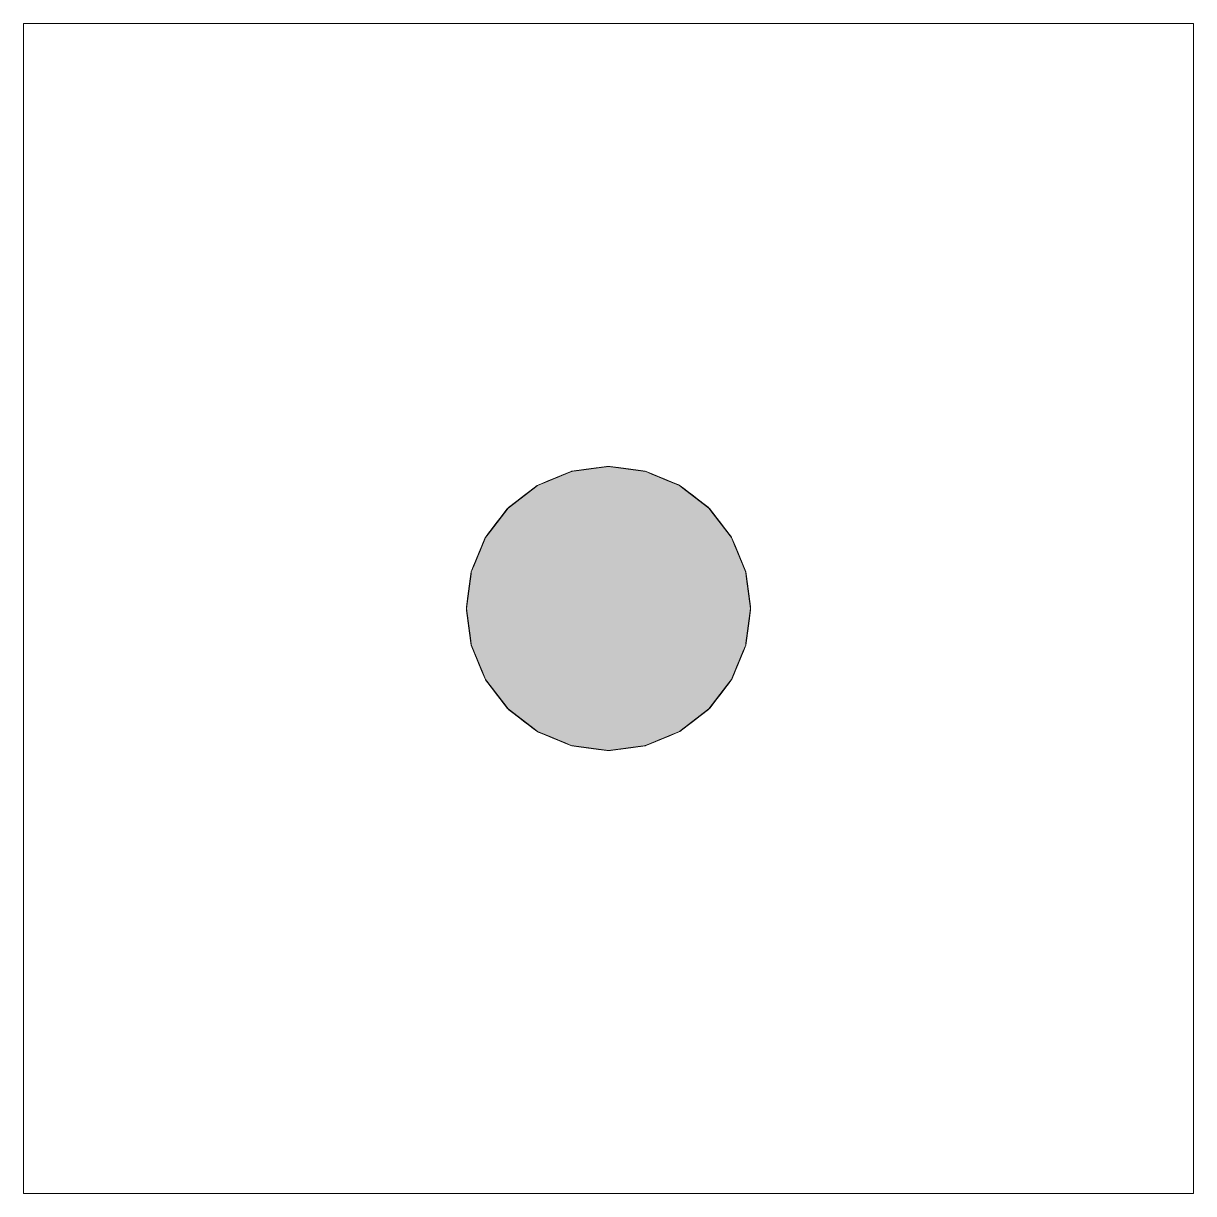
# Model space of a CAD drawing. Header units: inches. Extents: x 236 to 376, y 326 to 466.
import ezdxf

# ---------------------------------------------------------------- set-up
doc = ezdxf.new("R2010")
doc.units = ezdxf.units.IN
doc.header["$MEASUREMENT"] = 0
doc.layers.add('图层 1', color=7, linetype='Continuous')

# ---------------------------------------------------------------- blocks, each defined once
blk = doc.blocks.new('block 2')
at = {"layer": '图层 1'}
h = blk.add_hatch(color=7, dxfattribs=at)
h.dxf.hatch_style = 2
h.paths.add_polyline_path([(305.5, 413.5), (305.46, 413.49), (301.1, 412.92), (301.06, 412.9), (297, 411.22), (296.96, 411.2), (293.48, 408.52), (293.45, 408.49), (290.78, 405), (290.76, 404.96), (289.08, 400.9), (289.07, 400.86), (288.5, 396.5), (288.51, 396.46), (289.08, 392.1), (289.1, 392.06), (290.78, 388), (290.8, 387.96), (293.48, 384.48), (293.51, 384.45), (297, 381.78), (297.04, 381.76), (301.1, 380.08), (301.14, 380.07), (305.5, 379.5), (305.54, 379.51), (309.9, 380.08), (309.94, 380.1), (314, 381.78), (314.04, 381.8), (317.52, 384.48), (317.55, 384.51), (320.22, 388), (320.24, 388.04), (321.92, 392.1), (321.93, 392.14), (322.5, 396.5), (322.49, 396.54), (321.92, 400.9), (321.9, 400.94), (320.22, 405), (320.2, 405.04), (317.52, 408.52), (317.49, 408.55), (314, 411.22), (313.96, 411.24), (309.9, 412.92), (309.86, 412.93)])
at = {"layer": '图层 1', "lineweight": 0}
for points in [[(375.5, 466.5), (375.5, 326.5), (235.5, 326.5), (235.5, 466.5), (375.5, 466.5)], [(305.5, 413.5), (305.46, 413.49), (301.1, 412.92), (301.06, 412.9), (297, 411.22), (296.96, 411.2), (293.48, 408.52), (293.45, 408.49), (290.78, 405), (290.76, 404.96), (289.08, 400.9), (289.07, 400.86), (288.5, 396.5), (288.51, 396.46), (289.08, 392.1), (289.1, 392.06), (290.78, 388), (290.8, 387.96), (293.48, 384.48), (293.51, 384.45), (297, 381.78), (297.04, 381.76), (301.1, 380.08), (301.14, 380.07), (305.5, 379.5), (305.54, 379.51), (309.9, 380.08), (309.94, 380.1), (314, 381.78), (314.04, 381.8), (317.52, 384.48), (317.55, 384.51), (320.22, 388), (320.24, 388.04), (321.92, 392.1), (321.93, 392.14), (322.5, 396.5), (322.49, 396.54), (321.92, 400.9), (321.9, 400.94), (320.22, 405), (320.2, 405.04), (317.52, 408.52), (317.49, 408.55), (314, 411.22), (313.96, 411.24), (309.9, 412.92), (309.86, 412.93), (305.5, 413.5)]]:
    blk.add_lwpolyline(points, dxfattribs=at)
blk = doc.blocks.new('block 3')
at = {"layer": '图层 1'}
h = blk.add_hatch(color=7, dxfattribs=at)
h.dxf.hatch_style = 2
h.paths.add_polyline_path([(305.5, 413.5), (305.36, 413.48), (301.1, 412.92), (300.97, 412.87), (297, 411.22), (296.89, 411.13), (293.48, 408.52), (293.39, 408.41), (290.78, 405), (290.72, 404.87), (289.08, 400.9), (289.06, 400.76), (288.5, 396.5), (288.52, 396.36), (289.08, 392.1), (289.13, 391.97), (290.78, 388), (290.87, 387.89), (293.48, 384.48), (293.59, 384.39), (297, 381.78), (297.13, 381.72), (301.1, 380.08), (301.24, 380.06), (305.5, 379.5), (305.64, 379.52), (309.9, 380.08), (310.03, 380.13), (314, 381.78), (314.11, 381.87), (317.52, 384.48), (317.61, 384.59), (320.22, 388), (320.28, 388.13), (321.92, 392.1), (321.94, 392.24), (322.5, 396.5), (322.48, 396.64), (321.92, 400.9), (321.87, 401.03), (320.22, 405), (320.13, 405.11), (317.52, 408.52), (317.41, 408.61), (314, 411.22), (313.87, 411.28), (309.9, 412.92), (309.76, 412.94)])
at = {"layer": '图层 1', "lineweight": 0}
for points in [[(375.5, 466.5), (375.5, 326.5), (235.5, 326.5), (235.5, 466.5), (375.5, 466.5)], [(305.5, 413.5), (305.36, 413.48), (301.1, 412.92), (300.97, 412.87), (297, 411.22), (296.89, 411.13), (293.48, 408.52), (293.39, 408.41), (290.78, 405), (290.72, 404.87), (289.08, 400.9), (289.06, 400.76), (288.5, 396.5), (288.52, 396.36), (289.08, 392.1), (289.13, 391.97), (290.78, 388), (290.87, 387.89), (293.48, 384.48), (293.59, 384.39), (297, 381.78), (297.13, 381.72), (301.1, 380.08), (301.24, 380.06), (305.5, 379.5), (305.64, 379.52), (309.9, 380.08), (310.03, 380.13), (314, 381.78), (314.11, 381.87), (317.52, 384.48), (317.61, 384.59), (320.22, 388), (320.28, 388.13), (321.92, 392.1), (321.94, 392.24), (322.5, 396.5), (322.48, 396.64), (321.92, 400.9), (321.87, 401.03), (320.22, 405), (320.13, 405.11), (317.52, 408.52), (317.41, 408.61), (314, 411.22), (313.87, 411.28), (309.9, 412.92), (309.76, 412.94), (305.5, 413.5)]]:
    blk.add_lwpolyline(points, dxfattribs=at)
blk = doc.blocks.new('block 4')
at = {"layer": '图层 1'}
h = blk.add_hatch(color=7, dxfattribs=at)
h.dxf.hatch_style = 2
h.paths.add_polyline_path([(305.5, 413.5), (305.25, 413.47), (301.1, 412.92), (300.86, 412.82), (297, 411.22), (296.8, 411.07), (293.48, 408.52), (293.32, 408.32), (290.78, 405), (290.68, 404.76), (289.08, 400.9), (289.05, 400.65), (288.5, 396.5), (288.53, 396.25), (289.08, 392.1), (289.18, 391.86), (290.78, 388), (290.93, 387.8), (293.48, 384.48), (293.68, 384.32), (297, 381.78), (297.24, 381.68), (301.1, 380.08), (301.35, 380.05), (305.5, 379.5), (305.75, 379.53), (309.9, 380.08), (310.14, 380.18), (314, 381.78), (314.2, 381.93), (317.52, 384.48), (317.68, 384.68), (320.22, 388), (320.32, 388.24), (321.92, 392.1), (321.95, 392.35), (322.5, 396.5), (322.47, 396.75), (321.92, 400.9), (321.82, 401.14), (320.22, 405), (320.07, 405.2), (317.52, 408.52), (317.32, 408.68), (314, 411.22), (313.76, 411.32), (309.9, 412.92), (309.65, 412.95)])
at = {"layer": '图层 1', "lineweight": 0}
for points in [[(375.5, 466.5), (375.5, 326.5), (235.5, 326.5), (235.5, 466.5), (375.5, 466.5)], [(305.5, 413.5), (305.25, 413.47), (301.1, 412.92), (300.86, 412.82), (297, 411.22), (296.8, 411.07), (293.48, 408.52), (293.32, 408.32), (290.78, 405), (290.68, 404.76), (289.08, 400.9), (289.05, 400.65), (288.5, 396.5), (288.53, 396.25), (289.08, 392.1), (289.18, 391.86), (290.78, 388), (290.93, 387.8), (293.48, 384.48), (293.68, 384.32), (297, 381.78), (297.24, 381.68), (301.1, 380.08), (301.35, 380.05), (305.5, 379.5), (305.75, 379.53), (309.9, 380.08), (310.14, 380.18), (314, 381.78), (314.2, 381.93), (317.52, 384.48), (317.68, 384.68), (320.22, 388), (320.32, 388.24), (321.92, 392.1), (321.95, 392.35), (322.5, 396.5), (322.47, 396.75), (321.92, 400.9), (321.82, 401.14), (320.22, 405), (320.07, 405.2), (317.52, 408.52), (317.32, 408.68), (314, 411.22), (313.76, 411.32), (309.9, 412.92), (309.65, 412.95), (305.5, 413.5)]]:
    blk.add_lwpolyline(points, dxfattribs=at)
blk = doc.blocks.new('block 5')
at = {"layer": '图层 1'}
h = blk.add_hatch(color=7, dxfattribs=at)
h.dxf.hatch_style = 2
h.paths.add_polyline_path([(305.5, 413.5), (305.14, 413.45), (301.1, 412.92), (300.76, 412.78), (297, 411.22), (296.71, 411), (293.48, 408.52), (293.26, 408.23), (290.78, 405), (290.64, 404.66), (289.08, 400.9), (289.03, 400.54), (288.5, 396.5), (288.55, 396.14), (289.08, 392.1), (289.22, 391.76), (290.78, 388), (291, 387.71), (293.48, 384.48), (293.77, 384.26), (297, 381.78), (297.34, 381.64), (301.1, 380.08), (301.46, 380.03), (305.5, 379.5), (305.86, 379.55), (309.9, 380.08), (310.24, 380.22), (314, 381.78), (314.29, 382), (317.52, 384.48), (317.74, 384.77), (320.22, 388), (320.36, 388.34), (321.92, 392.1), (321.97, 392.46), (322.5, 396.5), (322.45, 396.86), (321.92, 400.9), (321.78, 401.24), (320.22, 405), (320, 405.29), (317.52, 408.52), (317.23, 408.74), (314, 411.22), (313.66, 411.36), (309.9, 412.92), (309.54, 412.97)])
at = {"layer": '图层 1', "lineweight": 0}
for points in [[(375.5, 466.5), (375.5, 326.5), (235.5, 326.5), (235.5, 466.5), (375.5, 466.5)], [(305.5, 413.5), (305.14, 413.45), (301.1, 412.92), (300.76, 412.78), (297, 411.22), (296.71, 411), (293.48, 408.52), (293.26, 408.23), (290.78, 405), (290.64, 404.66), (289.08, 400.9), (289.03, 400.54), (288.5, 396.5), (288.55, 396.14), (289.08, 392.1), (289.22, 391.76), (290.78, 388), (291, 387.71), (293.48, 384.48), (293.77, 384.26), (297, 381.78), (297.34, 381.64), (301.1, 380.08), (301.46, 380.03), (305.5, 379.5), (305.86, 379.55), (309.9, 380.08), (310.24, 380.22), (314, 381.78), (314.29, 382), (317.52, 384.48), (317.74, 384.77), (320.22, 388), (320.36, 388.34), (321.92, 392.1), (321.97, 392.46), (322.5, 396.5), (322.45, 396.86), (321.92, 400.9), (321.78, 401.24), (320.22, 405), (320, 405.29), (317.52, 408.52), (317.23, 408.74), (314, 411.22), (313.66, 411.36), (309.9, 412.92), (309.54, 412.97), (305.5, 413.5)]]:
    blk.add_lwpolyline(points, dxfattribs=at)
blk = doc.blocks.new('block 6')
at = {"layer": '图层 1'}
h = blk.add_hatch(color=7, dxfattribs=at)
h.dxf.hatch_style = 2
h.paths.add_polyline_path([(305.5, 413.5), (305.03, 413.44), (301.1, 412.92), (300.66, 412.74), (297, 411.22), (296.62, 410.93), (293.48, 408.52), (293.19, 408.14), (290.78, 405), (290.6, 404.56), (289.08, 400.9), (289.02, 400.43), (288.5, 396.5), (288.56, 396.03), (289.08, 392.1), (289.26, 391.66), (290.78, 388), (291.07, 387.62), (293.48, 384.48), (293.86, 384.19), (297, 381.78), (297.44, 381.59), (301.1, 380.08), (301.57, 380.02), (305.5, 379.5), (305.97, 379.56), (309.9, 380.08), (310.34, 380.26), (314, 381.78), (314.38, 382.07), (317.52, 384.48), (317.81, 384.86), (320.22, 388), (320.4, 388.44), (321.92, 392.1), (321.98, 392.57), (322.5, 396.5), (322.44, 396.97), (321.92, 400.9), (321.74, 401.34), (320.22, 405), (319.93, 405.38), (317.52, 408.52), (317.14, 408.81), (314, 411.22), (313.56, 411.41), (309.9, 412.92), (309.43, 412.98)])
at = {"layer": '图层 1', "lineweight": 0}
for points in [[(375.5, 466.5), (375.5, 326.5), (235.5, 326.5), (235.5, 466.5), (375.5, 466.5)], [(305.5, 413.5), (305.03, 413.44), (301.1, 412.92), (300.66, 412.74), (297, 411.22), (296.62, 410.93), (293.48, 408.52), (293.19, 408.14), (290.78, 405), (290.6, 404.56), (289.08, 400.9), (289.02, 400.43), (288.5, 396.5), (288.56, 396.03), (289.08, 392.1), (289.26, 391.66), (290.78, 388), (291.07, 387.62), (293.48, 384.48), (293.86, 384.19), (297, 381.78), (297.44, 381.59), (301.1, 380.08), (301.57, 380.02), (305.5, 379.5), (305.97, 379.56), (309.9, 380.08), (310.34, 380.26), (314, 381.78), (314.38, 382.07), (317.52, 384.48), (317.81, 384.86), (320.22, 388), (320.4, 388.44), (321.92, 392.1), (321.98, 392.57), (322.5, 396.5), (322.44, 396.97), (321.92, 400.9), (321.74, 401.34), (320.22, 405), (319.93, 405.38), (317.52, 408.52), (317.14, 408.81), (314, 411.22), (313.56, 411.41), (309.9, 412.92), (309.43, 412.98), (305.5, 413.5)]]:
    blk.add_lwpolyline(points, dxfattribs=at)
blk = doc.blocks.new('block 7')
at = {"layer": '图层 1'}
h = blk.add_hatch(color=7, dxfattribs=at)
h.dxf.hatch_style = 2
h.paths.add_polyline_path([(305.5, 413.5), (304.92, 413.42), (301.1, 412.92), (300.56, 412.7), (297, 411.22), (296.53, 410.86), (293.48, 408.52), (293.12, 408.05), (290.78, 405), (290.55, 404.46), (289.08, 400.9), (289, 400.32), (288.5, 396.5), (288.58, 395.92), (289.08, 392.1), (289.3, 391.56), (290.78, 388), (291.14, 387.53), (293.48, 384.48), (293.95, 384.12), (297, 381.78), (297.54, 381.55), (301.1, 380.08), (301.68, 380), (305.5, 379.5), (306.08, 379.58), (309.9, 380.08), (310.44, 380.3), (314, 381.78), (314.47, 382.14), (317.52, 384.48), (317.88, 384.95), (320.22, 388), (320.45, 388.54), (321.92, 392.1), (322, 392.68), (322.5, 396.5), (322.42, 397.08), (321.92, 400.9), (321.7, 401.44), (320.22, 405), (319.86, 405.47), (317.52, 408.52), (317.05, 408.88), (314, 411.22), (313.46, 411.45), (309.9, 412.92), (309.32, 413)])
at = {"layer": '图层 1', "lineweight": 0}
for points in [[(375.5, 466.5), (375.5, 326.5), (235.5, 326.5), (235.5, 466.5), (375.5, 466.5)], [(305.5, 413.5), (304.92, 413.42), (301.1, 412.92), (300.56, 412.7), (297, 411.22), (296.53, 410.86), (293.48, 408.52), (293.12, 408.05), (290.78, 405), (290.55, 404.46), (289.08, 400.9), (289, 400.32), (288.5, 396.5), (288.58, 395.92), (289.08, 392.1), (289.3, 391.56), (290.78, 388), (291.14, 387.53), (293.48, 384.48), (293.95, 384.12), (297, 381.78), (297.54, 381.55), (301.1, 380.08), (301.68, 380), (305.5, 379.5), (306.08, 379.58), (309.9, 380.08), (310.44, 380.3), (314, 381.78), (314.47, 382.14), (317.52, 384.48), (317.88, 384.95), (320.22, 388), (320.45, 388.54), (321.92, 392.1), (322, 392.68), (322.5, 396.5), (322.42, 397.08), (321.92, 400.9), (321.7, 401.44), (320.22, 405), (319.86, 405.47), (317.52, 408.52), (317.05, 408.88), (314, 411.22), (313.46, 411.45), (309.9, 412.92), (309.32, 413), (305.5, 413.5)]]:
    blk.add_lwpolyline(points, dxfattribs=at)
blk = doc.blocks.new('block 8')
at = {"layer": '图层 1'}
h = blk.add_hatch(color=7, dxfattribs=at)
h.dxf.hatch_style = 2
h.paths.add_polyline_path([(305.5, 413.5), (304.81, 413.41), (301.1, 412.92), (300.45, 412.65), (297, 411.22), (296.45, 410.8), (293.48, 408.52), (293.05, 407.97), (290.78, 405), (290.51, 404.35), (289.08, 400.9), (288.99, 400.21), (288.5, 396.5), (288.59, 395.81), (289.08, 392.1), (289.35, 391.45), (290.78, 388), (291.2, 387.45), (293.48, 384.48), (294.03, 384.05), (297, 381.78), (297.65, 381.51), (301.1, 380.08), (301.79, 379.99), (305.5, 379.5), (306.19, 379.59), (309.9, 380.08), (310.55, 380.35), (314, 381.78), (314.55, 382.2), (317.52, 384.48), (317.95, 385.03), (320.22, 388), (320.49, 388.65), (321.92, 392.1), (322.01, 392.79), (322.5, 396.5), (322.41, 397.19), (321.92, 400.9), (321.65, 401.55), (320.22, 405), (319.8, 405.55), (317.52, 408.52), (316.97, 408.95), (314, 411.22), (313.35, 411.49), (309.9, 412.92), (309.21, 413.01)])
at = {"layer": '图层 1', "lineweight": 0}
for points in [[(375.5, 466.5), (375.5, 326.5), (235.5, 326.5), (235.5, 466.5), (375.5, 466.5)], [(305.5, 413.5), (304.81, 413.41), (301.1, 412.92), (300.45, 412.65), (297, 411.22), (296.45, 410.8), (293.48, 408.52), (293.05, 407.97), (290.78, 405), (290.51, 404.35), (289.08, 400.9), (288.99, 400.21), (288.5, 396.5), (288.59, 395.81), (289.08, 392.1), (289.35, 391.45), (290.78, 388), (291.2, 387.45), (293.48, 384.48), (294.03, 384.05), (297, 381.78), (297.65, 381.51), (301.1, 380.08), (301.79, 379.99), (305.5, 379.5), (306.19, 379.59), (309.9, 380.08), (310.55, 380.35), (314, 381.78), (314.55, 382.2), (317.52, 384.48), (317.95, 385.03), (320.22, 388), (320.49, 388.65), (321.92, 392.1), (322.01, 392.79), (322.5, 396.5), (322.41, 397.19), (321.92, 400.9), (321.65, 401.55), (320.22, 405), (319.8, 405.55), (317.52, 408.52), (316.97, 408.95), (314, 411.22), (313.35, 411.49), (309.9, 412.92), (309.21, 413.01), (305.5, 413.5)]]:
    blk.add_lwpolyline(points, dxfattribs=at)
blk = doc.blocks.new('block 9')
at = {"layer": '图层 1'}
h = blk.add_hatch(color=7, dxfattribs=at)
h.dxf.hatch_style = 2
h.paths.add_polyline_path([(305.5, 413.5), (304.7, 413.39), (301.1, 412.92), (300.35, 412.61), (297, 411.22), (296.36, 410.73), (293.48, 408.52), (292.99, 407.88), (290.78, 405), (290.47, 404.25), (289.08, 400.9), (288.97, 400.1), (288.5, 396.5), (288.61, 395.7), (289.08, 392.1), (289.39, 391.35), (290.78, 388), (291.27, 387.36), (293.48, 384.48), (294.12, 383.99), (297, 381.78), (297.75, 381.47), (301.1, 380.08), (301.9, 379.97), (305.5, 379.5), (306.3, 379.61), (309.9, 380.08), (310.65, 380.39), (314, 381.78), (314.64, 382.27), (317.52, 384.48), (318.01, 385.12), (320.22, 388), (320.53, 388.75), (321.92, 392.1), (322.03, 392.9), (322.5, 396.5), (322.39, 397.3), (321.92, 400.9), (321.61, 401.65), (320.22, 405), (319.73, 405.64), (317.52, 408.52), (316.88, 409.01), (314, 411.22), (313.25, 411.53), (309.9, 412.92), (309.1, 413.03)])
at = {"layer": '图层 1', "lineweight": 0}
for points in [[(375.5, 466.5), (375.5, 326.5), (235.5, 326.5), (235.5, 466.5), (375.5, 466.5)], [(305.5, 413.5), (304.7, 413.39), (301.1, 412.92), (300.35, 412.61), (297, 411.22), (296.36, 410.73), (293.48, 408.52), (292.99, 407.88), (290.78, 405), (290.47, 404.25), (289.08, 400.9), (288.97, 400.1), (288.5, 396.5), (288.61, 395.7), (289.08, 392.1), (289.39, 391.35), (290.78, 388), (291.27, 387.36), (293.48, 384.48), (294.12, 383.99), (297, 381.78), (297.75, 381.47), (301.1, 380.08), (301.9, 379.97), (305.5, 379.5), (306.3, 379.61), (309.9, 380.08), (310.65, 380.39), (314, 381.78), (314.64, 382.27), (317.52, 384.48), (318.01, 385.12), (320.22, 388), (320.53, 388.75), (321.92, 392.1), (322.03, 392.9), (322.5, 396.5), (322.39, 397.3), (321.92, 400.9), (321.61, 401.65), (320.22, 405), (319.73, 405.64), (317.52, 408.52), (316.88, 409.01), (314, 411.22), (313.25, 411.53), (309.9, 412.92), (309.1, 413.03), (305.5, 413.5)]]:
    blk.add_lwpolyline(points, dxfattribs=at)
blk = doc.blocks.new('block 10')
at = {"layer": '图层 1'}
h = blk.add_hatch(color=7, dxfattribs=at)
h.dxf.hatch_style = 2
h.paths.add_polyline_path([(305.5, 413.5), (304.59, 413.38), (301.1, 412.92), (300.25, 412.57), (297, 411.22), (296.27, 410.66), (293.48, 408.52), (292.92, 407.79), (290.78, 405), (290.43, 404.15), (289.08, 400.9), (288.96, 399.99), (288.5, 396.5), (288.62, 395.59), (289.08, 392.1), (289.43, 391.25), (290.78, 388), (291.34, 387.27), (293.48, 384.48), (294.21, 383.92), (297, 381.78), (297.85, 381.43), (301.1, 380.08), (302.01, 379.96), (305.5, 379.5), (306.41, 379.62), (309.9, 380.08), (310.75, 380.43), (314, 381.78), (314.73, 382.34), (317.52, 384.48), (318.08, 385.21), (320.22, 388), (320.57, 388.85), (321.92, 392.1), (322.04, 393.01), (322.5, 396.5), (322.38, 397.41), (321.92, 400.9), (321.57, 401.75), (320.22, 405), (319.66, 405.73), (317.52, 408.52), (316.79, 409.08), (314, 411.22), (313.15, 411.57), (309.9, 412.92), (308.99, 413.04)])
at = {"layer": '图层 1', "lineweight": 0}
for points in [[(375.5, 466.5), (375.5, 326.5), (235.5, 326.5), (235.5, 466.5), (375.5, 466.5)], [(305.5, 413.5), (304.59, 413.38), (301.1, 412.92), (300.25, 412.57), (297, 411.22), (296.27, 410.66), (293.48, 408.52), (292.92, 407.79), (290.78, 405), (290.43, 404.15), (289.08, 400.9), (288.96, 399.99), (288.5, 396.5), (288.62, 395.59), (289.08, 392.1), (289.43, 391.25), (290.78, 388), (291.34, 387.27), (293.48, 384.48), (294.21, 383.92), (297, 381.78), (297.85, 381.43), (301.1, 380.08), (302.01, 379.96), (305.5, 379.5), (306.41, 379.62), (309.9, 380.08), (310.75, 380.43), (314, 381.78), (314.73, 382.34), (317.52, 384.48), (318.08, 385.21), (320.22, 388), (320.57, 388.85), (321.92, 392.1), (322.04, 393.01), (322.5, 396.5), (322.38, 397.41), (321.92, 400.9), (321.57, 401.75), (320.22, 405), (319.66, 405.73), (317.52, 408.52), (316.79, 409.08), (314, 411.22), (313.15, 411.57), (309.9, 412.92), (308.99, 413.04), (305.5, 413.5)]]:
    blk.add_lwpolyline(points, dxfattribs=at)
blk = doc.blocks.new('block 11')
at = {"layer": '图层 1'}
h = blk.add_hatch(color=7, dxfattribs=at)
h.dxf.hatch_style = 2
h.paths.add_polyline_path([(305.5, 413.5), (304.48, 413.37), (301.1, 412.92), (300.15, 412.53), (297, 411.22), (296.18, 410.59), (293.48, 408.52), (292.85, 407.7), (290.78, 405), (290.38, 404.05), (289.08, 400.9), (288.94, 399.88), (288.5, 396.5), (288.63, 395.48), (289.08, 392.1), (289.47, 391.15), (290.78, 388), (291.41, 387.18), (293.48, 384.48), (294.3, 383.85), (297, 381.78), (297.95, 381.38), (301.1, 380.08), (302.12, 379.94), (305.5, 379.5), (306.52, 379.63), (309.9, 380.08), (310.85, 380.47), (314, 381.78), (314.82, 382.41), (317.52, 384.48), (318.15, 385.3), (320.22, 388), (320.62, 388.95), (321.92, 392.1), (322.05, 393.12), (322.5, 396.5), (322.37, 397.52), (321.92, 400.9), (321.53, 401.85), (320.22, 405), (319.59, 405.82), (317.52, 408.52), (316.7, 409.15), (314, 411.22), (313.05, 411.62), (309.9, 412.92), (308.88, 413.06)])
at = {"layer": '图层 1', "lineweight": 0}
for points in [[(375.5, 466.5), (375.5, 326.5), (235.5, 326.5), (235.5, 466.5), (375.5, 466.5)], [(305.5, 413.5), (304.48, 413.37), (301.1, 412.92), (300.15, 412.53), (297, 411.22), (296.18, 410.59), (293.48, 408.52), (292.85, 407.7), (290.78, 405), (290.38, 404.05), (289.08, 400.9), (288.94, 399.88), (288.5, 396.5), (288.63, 395.48), (289.08, 392.1), (289.47, 391.15), (290.78, 388), (291.41, 387.18), (293.48, 384.48), (294.3, 383.85), (297, 381.78), (297.95, 381.38), (301.1, 380.08), (302.12, 379.94), (305.5, 379.5), (306.52, 379.63), (309.9, 380.08), (310.85, 380.47), (314, 381.78), (314.82, 382.41), (317.52, 384.48), (318.15, 385.3), (320.22, 388), (320.62, 388.95), (321.92, 392.1), (322.05, 393.12), (322.5, 396.5), (322.37, 397.52), (321.92, 400.9), (321.53, 401.85), (320.22, 405), (319.59, 405.82), (317.52, 408.52), (316.7, 409.15), (314, 411.22), (313.05, 411.62), (309.9, 412.92), (308.88, 413.06), (305.5, 413.5)]]:
    blk.add_lwpolyline(points, dxfattribs=at)
blk = doc.blocks.new('block 12')
at = {"layer": '图层 1'}
h = blk.add_hatch(color=7, dxfattribs=at)
h.dxf.hatch_style = 2
h.paths.add_polyline_path([(305.5, 413.5), (304.37, 413.35), (301.1, 412.92), (300.04, 412.48), (297, 411.22), (296.09, 410.53), (293.48, 408.52), (292.78, 407.61), (290.78, 405), (290.34, 403.94), (289.08, 400.9), (288.93, 399.77), (288.5, 396.5), (288.65, 395.37), (289.08, 392.1), (289.52, 391.04), (290.78, 388), (291.47, 387.09), (293.48, 384.48), (294.39, 383.78), (297, 381.78), (298.06, 381.34), (301.1, 380.08), (302.23, 379.93), (305.5, 379.5), (306.63, 379.65), (309.9, 380.08), (310.96, 380.52), (314, 381.78), (314.91, 382.47), (317.52, 384.48), (318.22, 385.39), (320.22, 388), (320.66, 389.06), (321.92, 392.1), (322.07, 393.23), (322.5, 396.5), (322.35, 397.63), (321.92, 400.9), (321.48, 401.96), (320.22, 405), (319.53, 405.91), (317.52, 408.52), (316.61, 409.22), (314, 411.22), (312.94, 411.66), (309.9, 412.92), (308.77, 413.07)])
at = {"layer": '图层 1', "lineweight": 0}
for points in [[(375.5, 466.5), (375.5, 326.5), (235.5, 326.5), (235.5, 466.5), (375.5, 466.5)], [(305.5, 413.5), (304.37, 413.35), (301.1, 412.92), (300.04, 412.48), (297, 411.22), (296.09, 410.53), (293.48, 408.52), (292.78, 407.61), (290.78, 405), (290.34, 403.94), (289.08, 400.9), (288.93, 399.77), (288.5, 396.5), (288.65, 395.37), (289.08, 392.1), (289.52, 391.04), (290.78, 388), (291.47, 387.09), (293.48, 384.48), (294.39, 383.78), (297, 381.78), (298.06, 381.34), (301.1, 380.08), (302.23, 379.93), (305.5, 379.5), (306.63, 379.65), (309.9, 380.08), (310.96, 380.52), (314, 381.78), (314.91, 382.47), (317.52, 384.48), (318.22, 385.39), (320.22, 388), (320.66, 389.06), (321.92, 392.1), (322.07, 393.23), (322.5, 396.5), (322.35, 397.63), (321.92, 400.9), (321.48, 401.96), (320.22, 405), (319.53, 405.91), (317.52, 408.52), (316.61, 409.22), (314, 411.22), (312.94, 411.66), (309.9, 412.92), (308.77, 413.07), (305.5, 413.5)]]:
    blk.add_lwpolyline(points, dxfattribs=at)
blk = doc.blocks.new('block 13')
at = {"layer": '图层 1'}
h = blk.add_hatch(color=7, dxfattribs=at)
h.dxf.hatch_style = 2
h.paths.add_polyline_path([(305.5, 413.5), (304.26, 413.34), (301.1, 412.92), (299.94, 412.44), (297, 411.22), (296.01, 410.46), (293.48, 408.52), (292.72, 407.53), (290.78, 405), (290.3, 403.84), (289.08, 400.9), (288.92, 399.66), (288.5, 396.5), (288.66, 395.26), (289.08, 392.1), (289.56, 390.94), (290.78, 388), (291.54, 387.01), (293.48, 384.48), (294.47, 383.72), (297, 381.78), (298.16, 381.3), (301.1, 380.08), (302.34, 379.92), (305.5, 379.5), (306.74, 379.66), (309.9, 380.08), (311.06, 380.56), (314, 381.78), (314.99, 382.54), (317.52, 384.48), (318.28, 385.47), (320.22, 388), (320.7, 389.16), (321.92, 392.1), (322.08, 393.34), (322.5, 396.5), (322.34, 397.74), (321.92, 400.9), (321.44, 402.06), (320.22, 405), (319.46, 405.99), (317.52, 408.52), (316.53, 409.28), (314, 411.22), (312.84, 411.7), (309.9, 412.92), (308.66, 413.08)])
at = {"layer": '图层 1', "lineweight": 0}
for points in [[(375.5, 466.5), (375.5, 326.5), (235.5, 326.5), (235.5, 466.5), (375.5, 466.5)], [(305.5, 413.5), (304.26, 413.34), (301.1, 412.92), (299.94, 412.44), (297, 411.22), (296.01, 410.46), (293.48, 408.52), (292.72, 407.53), (290.78, 405), (290.3, 403.84), (289.08, 400.9), (288.92, 399.66), (288.5, 396.5), (288.66, 395.26), (289.08, 392.1), (289.56, 390.94), (290.78, 388), (291.54, 387.01), (293.48, 384.48), (294.47, 383.72), (297, 381.78), (298.16, 381.3), (301.1, 380.08), (302.34, 379.92), (305.5, 379.5), (306.74, 379.66), (309.9, 380.08), (311.06, 380.56), (314, 381.78), (314.99, 382.54), (317.52, 384.48), (318.28, 385.47), (320.22, 388), (320.7, 389.16), (321.92, 392.1), (322.08, 393.34), (322.5, 396.5), (322.34, 397.74), (321.92, 400.9), (321.44, 402.06), (320.22, 405), (319.46, 405.99), (317.52, 408.52), (316.53, 409.28), (314, 411.22), (312.84, 411.7), (309.9, 412.92), (308.66, 413.08), (305.5, 413.5)]]:
    blk.add_lwpolyline(points, dxfattribs=at)
blk = doc.blocks.new('block 14')
at = {"layer": '图层 1'}
h = blk.add_hatch(color=7, dxfattribs=at)
h.dxf.hatch_style = 2
h.paths.add_polyline_path([(305.5, 413.5), (304.15, 413.32), (301.1, 412.92), (299.84, 412.4), (297, 411.22), (295.92, 410.39), (293.48, 408.52), (292.65, 407.44), (290.78, 405), (290.26, 403.74), (289.08, 400.9), (288.9, 399.55), (288.5, 396.5), (288.68, 395.15), (289.08, 392.1), (289.6, 390.84), (290.78, 388), (291.61, 386.92), (293.48, 384.48), (294.56, 383.65), (297, 381.78), (298.26, 381.26), (301.1, 380.08), (302.45, 379.9), (305.5, 379.5), (306.85, 379.68), (309.9, 380.08), (311.16, 380.6), (314, 381.78), (315.08, 382.61), (317.52, 384.48), (318.35, 385.56), (320.22, 388), (320.74, 389.26), (321.92, 392.1), (322.1, 393.45), (322.5, 396.5), (322.32, 397.85), (321.92, 400.9), (321.4, 402.16), (320.22, 405), (319.39, 406.08), (317.52, 408.52), (316.44, 409.35), (314, 411.22), (312.74, 411.74), (309.9, 412.92), (308.55, 413.1)])
at = {"layer": '图层 1', "lineweight": 0}
for points in [[(375.5, 466.5), (375.5, 326.5), (235.5, 326.5), (235.5, 466.5), (375.5, 466.5)], [(305.5, 413.5), (304.15, 413.32), (301.1, 412.92), (299.84, 412.4), (297, 411.22), (295.92, 410.39), (293.48, 408.52), (292.65, 407.44), (290.78, 405), (290.26, 403.74), (289.08, 400.9), (288.9, 399.55), (288.5, 396.5), (288.68, 395.15), (289.08, 392.1), (289.6, 390.84), (290.78, 388), (291.61, 386.92), (293.48, 384.48), (294.56, 383.65), (297, 381.78), (298.26, 381.26), (301.1, 380.08), (302.45, 379.9), (305.5, 379.5), (306.85, 379.68), (309.9, 380.08), (311.16, 380.6), (314, 381.78), (315.08, 382.61), (317.52, 384.48), (318.35, 385.56), (320.22, 388), (320.74, 389.26), (321.92, 392.1), (322.1, 393.45), (322.5, 396.5), (322.32, 397.85), (321.92, 400.9), (321.4, 402.16), (320.22, 405), (319.39, 406.08), (317.52, 408.52), (316.44, 409.35), (314, 411.22), (312.74, 411.74), (309.9, 412.92), (308.55, 413.1), (305.5, 413.5)]]:
    blk.add_lwpolyline(points, dxfattribs=at)
blk = doc.blocks.new('block 15')
at = {"layer": '图层 1'}
h = blk.add_hatch(color=7, dxfattribs=at)
h.dxf.hatch_style = 2
h.paths.add_polyline_path([(305.5, 413.5), (304.04, 413.31), (301.1, 412.92), (299.74, 412.36), (297, 411.22), (295.83, 410.32), (293.48, 408.52), (292.58, 407.35), (290.78, 405), (290.21, 403.64), (289.08, 400.9), (288.89, 399.44), (288.5, 396.5), (288.69, 395.04), (289.08, 392.1), (289.64, 390.74), (290.78, 388), (291.68, 386.83), (293.48, 384.48), (294.65, 383.58), (297, 381.78), (298.36, 381.21), (301.1, 380.08), (302.56, 379.89), (305.5, 379.5), (306.96, 379.69), (309.9, 380.08), (311.26, 380.64), (314, 381.78), (315.17, 382.68), (317.52, 384.48), (318.42, 385.65), (320.22, 388), (320.79, 389.36), (321.92, 392.1), (322.11, 393.56), (322.5, 396.5), (322.31, 397.96), (321.92, 400.9), (321.36, 402.26), (320.22, 405), (319.32, 406.17), (317.52, 408.52), (316.35, 409.42), (314, 411.22), (312.64, 411.79), (309.9, 412.92), (308.44, 413.11)])
at = {"layer": '图层 1', "lineweight": 0}
for points in [[(375.5, 466.5), (375.5, 326.5), (235.5, 326.5), (235.5, 466.5), (375.5, 466.5)], [(305.5, 413.5), (304.04, 413.31), (301.1, 412.92), (299.74, 412.36), (297, 411.22), (295.83, 410.32), (293.48, 408.52), (292.58, 407.35), (290.78, 405), (290.21, 403.64), (289.08, 400.9), (288.89, 399.44), (288.5, 396.5), (288.69, 395.04), (289.08, 392.1), (289.64, 390.74), (290.78, 388), (291.68, 386.83), (293.48, 384.48), (294.65, 383.58), (297, 381.78), (298.36, 381.21), (301.1, 380.08), (302.56, 379.89), (305.5, 379.5), (306.96, 379.69), (309.9, 380.08), (311.26, 380.64), (314, 381.78), (315.17, 382.68), (317.52, 384.48), (318.42, 385.65), (320.22, 388), (320.79, 389.36), (321.92, 392.1), (322.11, 393.56), (322.5, 396.5), (322.31, 397.96), (321.92, 400.9), (321.36, 402.26), (320.22, 405), (319.32, 406.17), (317.52, 408.52), (316.35, 409.42), (314, 411.22), (312.64, 411.79), (309.9, 412.92), (308.44, 413.11), (305.5, 413.5)]]:
    blk.add_lwpolyline(points, dxfattribs=at)
blk = doc.blocks.new('block 16')
at = {"layer": '图层 1'}
h = blk.add_hatch(color=7, dxfattribs=at)
h.dxf.hatch_style = 2
h.paths.add_polyline_path([(305.5, 413.5), (303.93, 413.29), (301.1, 412.92), (299.63, 412.31), (297, 411.22), (295.74, 410.26), (293.48, 408.52), (292.51, 407.26), (290.78, 405), (290.17, 403.53), (289.08, 400.9), (288.87, 399.33), (288.5, 396.5), (288.71, 394.93), (289.08, 392.1), (289.69, 390.63), (290.78, 388), (291.74, 386.74), (293.48, 384.48), (294.74, 383.51), (297, 381.78), (298.47, 381.17), (301.1, 380.08), (302.67, 379.87), (305.5, 379.5), (307.07, 379.71), (309.9, 380.08), (311.37, 380.69), (314, 381.78), (315.26, 382.74), (317.52, 384.48), (318.49, 385.74), (320.22, 388), (320.83, 389.47), (321.92, 392.1), (322.13, 393.67), (322.5, 396.5), (322.29, 398.07), (321.92, 400.9), (321.31, 402.37), (320.22, 405), (319.26, 406.26), (317.52, 408.52), (316.26, 409.49), (314, 411.22), (312.53, 411.83), (309.9, 412.92), (308.33, 413.13)])
at = {"layer": '图层 1', "lineweight": 0}
for points in [[(375.5, 466.5), (375.5, 326.5), (235.5, 326.5), (235.5, 466.5), (375.5, 466.5)], [(305.5, 413.5), (303.93, 413.29), (301.1, 412.92), (299.63, 412.31), (297, 411.22), (295.74, 410.26), (293.48, 408.52), (292.51, 407.26), (290.78, 405), (290.17, 403.53), (289.08, 400.9), (288.87, 399.33), (288.5, 396.5), (288.71, 394.93), (289.08, 392.1), (289.69, 390.63), (290.78, 388), (291.74, 386.74), (293.48, 384.48), (294.74, 383.51), (297, 381.78), (298.47, 381.17), (301.1, 380.08), (302.67, 379.87), (305.5, 379.5), (307.07, 379.71), (309.9, 380.08), (311.37, 380.69), (314, 381.78), (315.26, 382.74), (317.52, 384.48), (318.49, 385.74), (320.22, 388), (320.83, 389.47), (321.92, 392.1), (322.13, 393.67), (322.5, 396.5), (322.29, 398.07), (321.92, 400.9), (321.31, 402.37), (320.22, 405), (319.26, 406.26), (317.52, 408.52), (316.26, 409.49), (314, 411.22), (312.53, 411.83), (309.9, 412.92), (308.33, 413.13), (305.5, 413.5)]]:
    blk.add_lwpolyline(points, dxfattribs=at)
blk = doc.blocks.new('block 17')
at = {"layer": '图层 1'}
h = blk.add_hatch(color=7, dxfattribs=at)
h.dxf.hatch_style = 2
h.paths.add_polyline_path([(305.5, 413.5), (303.82, 413.28), (301.1, 412.92), (299.53, 412.27), (297, 411.22), (295.65, 410.19), (293.48, 408.52), (292.45, 407.17), (290.78, 405), (290.13, 403.43), (289.08, 400.9), (288.86, 399.22), (288.5, 396.5), (288.72, 394.82), (289.08, 392.1), (289.73, 390.53), (290.78, 388), (291.81, 386.65), (293.48, 384.48), (294.83, 383.45), (297, 381.78), (298.57, 381.13), (301.1, 380.08), (302.78, 379.86), (305.5, 379.5), (307.18, 379.72), (309.9, 380.08), (311.47, 380.73), (314, 381.78), (315.35, 382.81), (317.52, 384.48), (318.55, 385.83), (320.22, 388), (320.87, 389.57), (321.92, 392.1), (322.14, 393.78), (322.5, 396.5), (322.28, 398.18), (321.92, 400.9), (321.27, 402.47), (320.22, 405), (319.19, 406.35), (317.52, 408.52), (316.17, 409.55), (314, 411.22), (312.43, 411.87), (309.9, 412.92), (308.22, 413.14)])
at = {"layer": '图层 1', "lineweight": 0}
for points in [[(375.5, 466.5), (375.5, 326.5), (235.5, 326.5), (235.5, 466.5), (375.5, 466.5)], [(305.5, 413.5), (303.82, 413.28), (301.1, 412.92), (299.53, 412.27), (297, 411.22), (295.65, 410.19), (293.48, 408.52), (292.45, 407.17), (290.78, 405), (290.13, 403.43), (289.08, 400.9), (288.86, 399.22), (288.5, 396.5), (288.72, 394.82), (289.08, 392.1), (289.73, 390.53), (290.78, 388), (291.81, 386.65), (293.48, 384.48), (294.83, 383.45), (297, 381.78), (298.57, 381.13), (301.1, 380.08), (302.78, 379.86), (305.5, 379.5), (307.18, 379.72), (309.9, 380.08), (311.47, 380.73), (314, 381.78), (315.35, 382.81), (317.52, 384.48), (318.55, 385.83), (320.22, 388), (320.87, 389.57), (321.92, 392.1), (322.14, 393.78), (322.5, 396.5), (322.28, 398.18), (321.92, 400.9), (321.27, 402.47), (320.22, 405), (319.19, 406.35), (317.52, 408.52), (316.17, 409.55), (314, 411.22), (312.43, 411.87), (309.9, 412.92), (308.22, 413.14), (305.5, 413.5)]]:
    blk.add_lwpolyline(points, dxfattribs=at)
blk = doc.blocks.new('block 18')
at = {"layer": '图层 1'}
h = blk.add_hatch(color=7, dxfattribs=at)
h.dxf.hatch_style = 2
h.paths.add_polyline_path([(305.5, 413.5), (303.71, 413.26), (301.1, 412.92), (299.43, 412.23), (297, 411.22), (295.57, 410.12), (293.48, 408.52), (292.38, 407.09), (290.78, 405), (290.09, 403.33), (289.08, 400.9), (288.84, 399.11), (288.5, 396.5), (288.74, 394.71), (289.08, 392.1), (289.77, 390.43), (290.78, 388), (291.88, 386.57), (293.48, 384.48), (294.91, 383.38), (297, 381.78), (298.67, 381.09), (301.1, 380.08), (302.89, 379.84), (305.5, 379.5), (307.29, 379.74), (309.9, 380.08), (311.57, 380.77), (314, 381.78), (315.43, 382.88), (317.52, 384.48), (318.62, 385.91), (320.22, 388), (320.91, 389.67), (321.92, 392.1), (322.16, 393.89), (322.5, 396.5), (322.26, 398.29), (321.92, 400.9), (321.23, 402.57), (320.22, 405), (319.12, 406.43), (317.52, 408.52), (316.09, 409.62), (314, 411.22), (312.33, 411.91), (309.9, 412.92), (308.11, 413.16)])
at = {"layer": '图层 1', "lineweight": 0}
for points in [[(375.5, 466.5), (375.5, 326.5), (235.5, 326.5), (235.5, 466.5), (375.5, 466.5)], [(305.5, 413.5), (303.71, 413.26), (301.1, 412.92), (299.43, 412.23), (297, 411.22), (295.57, 410.12), (293.48, 408.52), (292.38, 407.09), (290.78, 405), (290.09, 403.33), (289.08, 400.9), (288.84, 399.11), (288.5, 396.5), (288.74, 394.71), (289.08, 392.1), (289.77, 390.43), (290.78, 388), (291.88, 386.57), (293.48, 384.48), (294.91, 383.38), (297, 381.78), (298.67, 381.09), (301.1, 380.08), (302.89, 379.84), (305.5, 379.5), (307.29, 379.74), (309.9, 380.08), (311.57, 380.77), (314, 381.78), (315.43, 382.88), (317.52, 384.48), (318.62, 385.91), (320.22, 388), (320.91, 389.67), (321.92, 392.1), (322.16, 393.89), (322.5, 396.5), (322.26, 398.29), (321.92, 400.9), (321.23, 402.57), (320.22, 405), (319.12, 406.43), (317.52, 408.52), (316.09, 409.62), (314, 411.22), (312.33, 411.91), (309.9, 412.92), (308.11, 413.16), (305.5, 413.5)]]:
    blk.add_lwpolyline(points, dxfattribs=at)
blk = doc.blocks.new('block 19')
at = {"layer": '图层 1'}
h = blk.add_hatch(color=7, dxfattribs=at)
h.dxf.hatch_style = 2
h.paths.add_polyline_path([(305.5, 413.5), (303.6, 413.25), (301.1, 412.92), (299.33, 412.19), (297, 411.22), (295.48, 410.05), (293.48, 408.52), (292.31, 407), (290.78, 405), (290.04, 403.23), (289.08, 400.9), (288.83, 399), (288.5, 396.5), (288.75, 394.6), (289.08, 392.1), (289.81, 390.33), (290.78, 388), (291.95, 386.48), (293.48, 384.48), (295, 383.31), (297, 381.78), (298.77, 381.04), (301.1, 380.08), (303, 379.83), (305.5, 379.5), (307.4, 379.75), (309.9, 380.08), (311.67, 380.81), (314, 381.78), (315.52, 382.95), (317.52, 384.48), (318.69, 386), (320.22, 388), (320.96, 389.77), (321.92, 392.1), (322.17, 394), (322.5, 396.5), (322.25, 398.4), (321.92, 400.9), (321.19, 402.67), (320.22, 405), (319.05, 406.52), (317.52, 408.52), (316, 409.69), (314, 411.22), (312.23, 411.96), (309.9, 412.92), (308, 413.17)])
at = {"layer": '图层 1', "lineweight": 0}
for points in [[(375.5, 466.5), (375.5, 326.5), (235.5, 326.5), (235.5, 466.5), (375.5, 466.5)], [(305.5, 413.5), (303.6, 413.25), (301.1, 412.92), (299.33, 412.19), (297, 411.22), (295.48, 410.05), (293.48, 408.52), (292.31, 407), (290.78, 405), (290.04, 403.23), (289.08, 400.9), (288.83, 399), (288.5, 396.5), (288.75, 394.6), (289.08, 392.1), (289.81, 390.33), (290.78, 388), (291.95, 386.48), (293.48, 384.48), (295, 383.31), (297, 381.78), (298.77, 381.04), (301.1, 380.08), (303, 379.83), (305.5, 379.5), (307.4, 379.75), (309.9, 380.08), (311.67, 380.81), (314, 381.78), (315.52, 382.95), (317.52, 384.48), (318.69, 386), (320.22, 388), (320.96, 389.77), (321.92, 392.1), (322.17, 394), (322.5, 396.5), (322.25, 398.4), (321.92, 400.9), (321.19, 402.67), (320.22, 405), (319.05, 406.52), (317.52, 408.52), (316, 409.69), (314, 411.22), (312.23, 411.96), (309.9, 412.92), (308, 413.17), (305.5, 413.5)]]:
    blk.add_lwpolyline(points, dxfattribs=at)
blk = doc.blocks.new('block 20')
at = {"layer": '图层 1'}
h = blk.add_hatch(color=7, dxfattribs=at)
h.dxf.hatch_style = 2
h.paths.add_polyline_path([(305.5, 413.5), (303.49, 413.23), (301.1, 412.92), (299.22, 412.14), (297, 411.22), (295.39, 409.99), (293.48, 408.52), (292.24, 406.91), (290.78, 405), (290, 403.12), (289.08, 400.9), (288.81, 398.89), (288.5, 396.5), (288.77, 394.49), (289.08, 392.1), (289.86, 390.22), (290.78, 388), (292.01, 386.39), (293.48, 384.48), (295.09, 383.24), (297, 381.78), (298.88, 381), (301.1, 380.08), (303.11, 379.81), (305.5, 379.5), (307.51, 379.77), (309.9, 380.08), (311.78, 380.86), (314, 381.78), (315.61, 383.01), (317.52, 384.48), (318.76, 386.09), (320.22, 388), (321, 389.88), (321.92, 392.1), (322.19, 394.11), (322.5, 396.5), (322.23, 398.51), (321.92, 400.9), (321.14, 402.78), (320.22, 405), (318.99, 406.61), (317.52, 408.52), (315.91, 409.76), (314, 411.22), (312.12, 412), (309.9, 412.92), (307.89, 413.19)])
at = {"layer": '图层 1', "lineweight": 0}
for points in [[(375.5, 466.5), (375.5, 326.5), (235.5, 326.5), (235.5, 466.5), (375.5, 466.5)], [(305.5, 413.5), (303.49, 413.23), (301.1, 412.92), (299.22, 412.14), (297, 411.22), (295.39, 409.99), (293.48, 408.52), (292.24, 406.91), (290.78, 405), (290, 403.12), (289.08, 400.9), (288.81, 398.89), (288.5, 396.5), (288.77, 394.49), (289.08, 392.1), (289.86, 390.22), (290.78, 388), (292.01, 386.39), (293.48, 384.48), (295.09, 383.24), (297, 381.78), (298.88, 381), (301.1, 380.08), (303.11, 379.81), (305.5, 379.5), (307.51, 379.77), (309.9, 380.08), (311.78, 380.86), (314, 381.78), (315.61, 383.01), (317.52, 384.48), (318.76, 386.09), (320.22, 388), (321, 389.88), (321.92, 392.1), (322.19, 394.11), (322.5, 396.5), (322.23, 398.51), (321.92, 400.9), (321.14, 402.78), (320.22, 405), (318.99, 406.61), (317.52, 408.52), (315.91, 409.76), (314, 411.22), (312.12, 412), (309.9, 412.92), (307.89, 413.19), (305.5, 413.5)]]:
    blk.add_lwpolyline(points, dxfattribs=at)
blk = doc.blocks.new('block 21')
at = {"layer": '图层 1'}
h = blk.add_hatch(color=7, dxfattribs=at)
h.dxf.hatch_style = 2
h.paths.add_polyline_path([(305.5, 413.5), (303.38, 413.22), (301.1, 412.92), (299.12, 412.1), (297, 411.22), (295.3, 409.92), (293.48, 408.52), (292.18, 406.82), (290.78, 405), (289.96, 403.02), (289.08, 400.9), (288.8, 398.78), (288.5, 396.5), (288.78, 394.38), (289.08, 392.1), (289.9, 390.12), (290.78, 388), (292.08, 386.3), (293.48, 384.48), (295.18, 383.18), (297, 381.78), (298.98, 380.96), (301.1, 380.08), (303.22, 379.8), (305.5, 379.5), (307.62, 379.78), (309.9, 380.08), (311.88, 380.9), (314, 381.78), (315.7, 383.08), (317.52, 384.48), (318.82, 386.18), (320.22, 388), (321.04, 389.98), (321.92, 392.1), (322.2, 394.22), (322.5, 396.5), (322.22, 398.62), (321.92, 400.9), (321.1, 402.88), (320.22, 405), (318.92, 406.7), (317.52, 408.52), (315.82, 409.82), (314, 411.22), (312.02, 412.04), (309.9, 412.92), (307.78, 413.2)])
at = {"layer": '图层 1', "lineweight": 0}
for points in [[(375.5, 466.5), (375.5, 326.5), (235.5, 326.5), (235.5, 466.5), (375.5, 466.5)], [(305.5, 413.5), (303.38, 413.22), (301.1, 412.92), (299.12, 412.1), (297, 411.22), (295.3, 409.92), (293.48, 408.52), (292.18, 406.82), (290.78, 405), (289.96, 403.02), (289.08, 400.9), (288.8, 398.78), (288.5, 396.5), (288.78, 394.38), (289.08, 392.1), (289.9, 390.12), (290.78, 388), (292.08, 386.3), (293.48, 384.48), (295.18, 383.18), (297, 381.78), (298.98, 380.96), (301.1, 380.08), (303.22, 379.8), (305.5, 379.5), (307.62, 379.78), (309.9, 380.08), (311.88, 380.9), (314, 381.78), (315.7, 383.08), (317.52, 384.48), (318.82, 386.18), (320.22, 388), (321.04, 389.98), (321.92, 392.1), (322.2, 394.22), (322.5, 396.5), (322.22, 398.62), (321.92, 400.9), (321.1, 402.88), (320.22, 405), (318.92, 406.7), (317.52, 408.52), (315.82, 409.82), (314, 411.22), (312.02, 412.04), (309.9, 412.92), (307.78, 413.2), (305.5, 413.5)]]:
    blk.add_lwpolyline(points, dxfattribs=at)
blk = doc.blocks.new('block 22')
at = {"layer": '图层 1'}
h = blk.add_hatch(color=7, dxfattribs=at)
h.dxf.hatch_style = 2
h.paths.add_polyline_path([(305.5, 413.5), (303.27, 413.21), (301.1, 412.92), (299.02, 412.06), (297, 411.22), (295.21, 409.85), (293.48, 408.52), (292.11, 406.73), (290.78, 405), (289.92, 402.92), (289.08, 400.9), (288.79, 398.67), (288.5, 396.5), (288.79, 394.27), (289.08, 392.1), (289.94, 390.02), (290.78, 388), (292.15, 386.21), (293.48, 384.48), (295.27, 383.11), (297, 381.78), (299.08, 380.92), (301.1, 380.08), (303.33, 379.79), (305.5, 379.5), (307.73, 379.79), (309.9, 380.08), (311.98, 380.94), (314, 381.78), (315.79, 383.15), (317.52, 384.48), (318.89, 386.27), (320.22, 388), (321.08, 390.08), (321.92, 392.1), (322.21, 394.33), (322.5, 396.5), (322.21, 398.73), (321.92, 400.9), (321.06, 402.98), (320.22, 405), (318.85, 406.79), (317.52, 408.52), (315.73, 409.89), (314, 411.22), (311.92, 412.08), (309.9, 412.92), (307.67, 413.21)])
at = {"layer": '图层 1', "lineweight": 0}
for points in [[(375.5, 466.5), (375.5, 326.5), (235.5, 326.5), (235.5, 466.5), (375.5, 466.5)], [(305.5, 413.5), (303.27, 413.21), (301.1, 412.92), (299.02, 412.06), (297, 411.22), (295.21, 409.85), (293.48, 408.52), (292.11, 406.73), (290.78, 405), (289.92, 402.92), (289.08, 400.9), (288.79, 398.67), (288.5, 396.5), (288.79, 394.27), (289.08, 392.1), (289.94, 390.02), (290.78, 388), (292.15, 386.21), (293.48, 384.48), (295.27, 383.11), (297, 381.78), (299.08, 380.92), (301.1, 380.08), (303.33, 379.79), (305.5, 379.5), (307.73, 379.79), (309.9, 380.08), (311.98, 380.94), (314, 381.78), (315.79, 383.15), (317.52, 384.48), (318.89, 386.27), (320.22, 388), (321.08, 390.08), (321.92, 392.1), (322.21, 394.33), (322.5, 396.5), (322.21, 398.73), (321.92, 400.9), (321.06, 402.98), (320.22, 405), (318.85, 406.79), (317.52, 408.52), (315.73, 409.89), (314, 411.22), (311.92, 412.08), (309.9, 412.92), (307.67, 413.21), (305.5, 413.5)]]:
    blk.add_lwpolyline(points, dxfattribs=at)
blk = doc.blocks.new('block 23')
at = {"layer": '图层 1'}
h = blk.add_hatch(color=7, dxfattribs=at)
h.dxf.hatch_style = 2
h.paths.add_polyline_path([(305.5, 413.5), (303.16, 413.19), (301.1, 412.92), (298.92, 412.02), (297, 411.22), (295.12, 409.78), (293.48, 408.52), (292.04, 406.65), (290.78, 405), (289.87, 402.82), (289.08, 400.9), (288.77, 398.56), (288.5, 396.5), (288.81, 394.16), (289.08, 392.1), (289.98, 389.92), (290.78, 388), (292.22, 386.12), (293.48, 384.48), (295.35, 383.04), (297, 381.78), (299.18, 380.87), (301.1, 380.08), (303.44, 379.77), (305.5, 379.5), (307.84, 379.81), (309.9, 380.08), (312.08, 380.98), (314, 381.78), (315.88, 383.22), (317.52, 384.48), (318.96, 386.35), (320.22, 388), (321.13, 390.18), (321.92, 392.1), (322.23, 394.44), (322.5, 396.5), (322.19, 398.84), (321.92, 400.9), (321.02, 403.08), (320.22, 405), (318.78, 406.88), (317.52, 408.52), (315.65, 409.96), (314, 411.22), (311.82, 412.13), (309.9, 412.92), (307.56, 413.23)])
at = {"layer": '图层 1', "lineweight": 0}
for points in [[(375.5, 466.5), (375.5, 326.5), (235.5, 326.5), (235.5, 466.5), (375.5, 466.5)], [(305.5, 413.5), (303.16, 413.19), (301.1, 412.92), (298.92, 412.02), (297, 411.22), (295.12, 409.78), (293.48, 408.52), (292.04, 406.65), (290.78, 405), (289.87, 402.82), (289.08, 400.9), (288.77, 398.56), (288.5, 396.5), (288.81, 394.16), (289.08, 392.1), (289.98, 389.92), (290.78, 388), (292.22, 386.12), (293.48, 384.48), (295.35, 383.04), (297, 381.78), (299.18, 380.87), (301.1, 380.08), (303.44, 379.77), (305.5, 379.5), (307.84, 379.81), (309.9, 380.08), (312.08, 380.98), (314, 381.78), (315.88, 383.22), (317.52, 384.48), (318.96, 386.35), (320.22, 388), (321.13, 390.18), (321.92, 392.1), (322.23, 394.44), (322.5, 396.5), (322.19, 398.84), (321.92, 400.9), (321.02, 403.08), (320.22, 405), (318.78, 406.88), (317.52, 408.52), (315.65, 409.96), (314, 411.22), (311.82, 412.13), (309.9, 412.92), (307.56, 413.23), (305.5, 413.5)]]:
    blk.add_lwpolyline(points, dxfattribs=at)
blk = doc.blocks.new('block 24')
at = {"layer": '图层 1'}
h = blk.add_hatch(color=7, dxfattribs=at)
h.dxf.hatch_style = 2
h.paths.add_polyline_path([(305.5, 413.5), (303.05, 413.18), (301.1, 412.92), (298.81, 411.97), (297, 411.22), (295.04, 409.72), (293.48, 408.52), (291.97, 406.56), (290.78, 405), (289.83, 402.71), (289.08, 400.9), (288.76, 398.45), (288.5, 396.5), (288.82, 394.05), (289.08, 392.1), (290.03, 389.81), (290.78, 388), (292.28, 386.04), (293.48, 384.48), (295.44, 382.97), (297, 381.78), (299.29, 380.83), (301.1, 380.08), (303.55, 379.76), (305.5, 379.5), (307.95, 379.82), (309.9, 380.08), (312.19, 381.03), (314, 381.78), (315.96, 383.28), (317.52, 384.48), (319.03, 386.44), (320.22, 388), (321.17, 390.29), (321.92, 392.1), (322.24, 394.55), (322.5, 396.5), (322.18, 398.95), (321.92, 400.9), (320.97, 403.19), (320.22, 405), (318.72, 406.96), (317.52, 408.52), (315.56, 410.03), (314, 411.22), (311.71, 412.17), (309.9, 412.92), (307.45, 413.24)])
at = {"layer": '图层 1', "lineweight": 0}
for points in [[(375.5, 466.5), (375.5, 326.5), (235.5, 326.5), (235.5, 466.5), (375.5, 466.5)], [(305.5, 413.5), (303.05, 413.18), (301.1, 412.92), (298.81, 411.97), (297, 411.22), (295.04, 409.72), (293.48, 408.52), (291.97, 406.56), (290.78, 405), (289.83, 402.71), (289.08, 400.9), (288.76, 398.45), (288.5, 396.5), (288.82, 394.05), (289.08, 392.1), (290.03, 389.81), (290.78, 388), (292.28, 386.04), (293.48, 384.48), (295.44, 382.97), (297, 381.78), (299.29, 380.83), (301.1, 380.08), (303.55, 379.76), (305.5, 379.5), (307.95, 379.82), (309.9, 380.08), (312.19, 381.03), (314, 381.78), (315.96, 383.28), (317.52, 384.48), (319.03, 386.44), (320.22, 388), (321.17, 390.29), (321.92, 392.1), (322.24, 394.55), (322.5, 396.5), (322.18, 398.95), (321.92, 400.9), (320.97, 403.19), (320.22, 405), (318.72, 406.96), (317.52, 408.52), (315.56, 410.03), (314, 411.22), (311.71, 412.17), (309.9, 412.92), (307.45, 413.24), (305.5, 413.5)]]:
    blk.add_lwpolyline(points, dxfattribs=at)
blk = doc.blocks.new('block 25')
at = {"layer": '图层 1'}
h = blk.add_hatch(color=7, dxfattribs=at)
h.dxf.hatch_style = 2
h.paths.add_polyline_path([(305.5, 413.5), (302.94, 413.16), (301.1, 412.92), (298.71, 411.93), (297, 411.22), (294.95, 409.65), (293.48, 408.52), (291.91, 406.47), (290.78, 405), (289.79, 402.61), (289.08, 400.9), (288.74, 398.34), (288.5, 396.5), (288.84, 393.94), (289.08, 392.1), (290.07, 389.71), (290.78, 388), (292.35, 385.95), (293.48, 384.48), (295.53, 382.91), (297, 381.78), (299.39, 380.79), (301.1, 380.08), (303.66, 379.74), (305.5, 379.5), (308.06, 379.84), (309.9, 380.08), (312.29, 381.07), (314, 381.78), (316.05, 383.35), (317.52, 384.48), (319.09, 386.53), (320.22, 388), (321.21, 390.39), (321.92, 392.1), (322.26, 394.66), (322.5, 396.5), (322.16, 399.06), (321.92, 400.9), (320.93, 403.29), (320.22, 405), (318.65, 407.05), (317.52, 408.52), (315.47, 410.09), (314, 411.22), (311.61, 412.21), (309.9, 412.92), (307.34, 413.26)])
at = {"layer": '图层 1', "lineweight": 0}
for points in [[(375.5, 466.5), (375.5, 326.5), (235.5, 326.5), (235.5, 466.5), (375.5, 466.5)], [(305.5, 413.5), (302.94, 413.16), (301.1, 412.92), (298.71, 411.93), (297, 411.22), (294.95, 409.65), (293.48, 408.52), (291.91, 406.47), (290.78, 405), (289.79, 402.61), (289.08, 400.9), (288.74, 398.34), (288.5, 396.5), (288.84, 393.94), (289.08, 392.1), (290.07, 389.71), (290.78, 388), (292.35, 385.95), (293.48, 384.48), (295.53, 382.91), (297, 381.78), (299.39, 380.79), (301.1, 380.08), (303.66, 379.74), (305.5, 379.5), (308.06, 379.84), (309.9, 380.08), (312.29, 381.07), (314, 381.78), (316.05, 383.35), (317.52, 384.48), (319.09, 386.53), (320.22, 388), (321.21, 390.39), (321.92, 392.1), (322.26, 394.66), (322.5, 396.5), (322.16, 399.06), (321.92, 400.9), (320.93, 403.29), (320.22, 405), (318.65, 407.05), (317.52, 408.52), (315.47, 410.09), (314, 411.22), (311.61, 412.21), (309.9, 412.92), (307.34, 413.26), (305.5, 413.5)]]:
    blk.add_lwpolyline(points, dxfattribs=at)
blk = doc.blocks.new('block 26')
at = {"layer": '图层 1'}
h = blk.add_hatch(color=7, dxfattribs=at)
h.dxf.hatch_style = 2
h.paths.add_polyline_path([(305.5, 413.5), (302.83, 413.15), (301.1, 412.92), (298.61, 411.89), (297, 411.22), (294.86, 409.58), (293.48, 408.52), (291.84, 406.38), (290.78, 405), (289.75, 402.51), (289.08, 400.9), (288.73, 398.23), (288.5, 396.5), (288.85, 393.83), (289.08, 392.1), (290.11, 389.61), (290.78, 388), (292.42, 385.86), (293.48, 384.48), (295.62, 382.84), (297, 381.78), (299.49, 380.75), (301.1, 380.08), (303.77, 379.73), (305.5, 379.5), (308.17, 379.85), (309.9, 380.08), (312.39, 381.11), (314, 381.78), (316.14, 383.42), (317.52, 384.48), (319.16, 386.62), (320.22, 388), (321.25, 390.49), (321.92, 392.1), (322.27, 394.77), (322.5, 396.5), (322.15, 399.17), (321.92, 400.9), (320.89, 403.39), (320.22, 405), (318.58, 407.14), (317.52, 408.52), (315.38, 410.16), (314, 411.22), (311.51, 412.25), (309.9, 412.92), (307.23, 413.27)])
at = {"layer": '图层 1', "lineweight": 0}
for points in [[(375.5, 466.5), (375.5, 326.5), (235.5, 326.5), (235.5, 466.5), (375.5, 466.5)], [(305.5, 413.5), (302.83, 413.15), (301.1, 412.92), (298.61, 411.89), (297, 411.22), (294.86, 409.58), (293.48, 408.52), (291.84, 406.38), (290.78, 405), (289.75, 402.51), (289.08, 400.9), (288.73, 398.23), (288.5, 396.5), (288.85, 393.83), (289.08, 392.1), (290.11, 389.61), (290.78, 388), (292.42, 385.86), (293.48, 384.48), (295.62, 382.84), (297, 381.78), (299.49, 380.75), (301.1, 380.08), (303.77, 379.73), (305.5, 379.5), (308.17, 379.85), (309.9, 380.08), (312.39, 381.11), (314, 381.78), (316.14, 383.42), (317.52, 384.48), (319.16, 386.62), (320.22, 388), (321.25, 390.49), (321.92, 392.1), (322.27, 394.77), (322.5, 396.5), (322.15, 399.17), (321.92, 400.9), (320.89, 403.39), (320.22, 405), (318.58, 407.14), (317.52, 408.52), (315.38, 410.16), (314, 411.22), (311.51, 412.25), (309.9, 412.92), (307.23, 413.27), (305.5, 413.5)]]:
    blk.add_lwpolyline(points, dxfattribs=at)
blk = doc.blocks.new('block 27')
at = {"layer": '图层 1'}
h = blk.add_hatch(color=7, dxfattribs=at)
h.dxf.hatch_style = 2
h.paths.add_polyline_path([(305.5, 413.5), (302.72, 413.13), (301.1, 412.92), (298.51, 411.85), (297, 411.22), (294.77, 409.51), (293.48, 408.52), (291.77, 406.29), (290.78, 405), (289.7, 402.41), (289.08, 400.9), (288.71, 398.12), (288.5, 396.5), (288.87, 393.72), (289.08, 392.1), (290.15, 389.51), (290.78, 388), (292.49, 385.77), (293.48, 384.48), (295.71, 382.77), (297, 381.78), (299.59, 380.7), (301.1, 380.08), (303.88, 379.71), (305.5, 379.5), (308.28, 379.87), (309.9, 380.08), (312.49, 381.15), (314, 381.78), (316.23, 383.49), (317.52, 384.48), (319.23, 386.71), (320.22, 388), (321.3, 390.59), (321.92, 392.1), (322.29, 394.88), (322.5, 396.5), (322.13, 399.28), (321.92, 400.9), (320.85, 403.49), (320.22, 405), (318.51, 407.23), (317.52, 408.52), (315.29, 410.23), (314, 411.22), (311.41, 412.3), (309.9, 412.92), (307.12, 413.29)])
at = {"layer": '图层 1', "lineweight": 0}
for points in [[(375.5, 466.5), (375.5, 326.5), (235.5, 326.5), (235.5, 466.5), (375.5, 466.5)], [(305.5, 413.5), (302.72, 413.13), (301.1, 412.92), (298.51, 411.85), (297, 411.22), (294.77, 409.51), (293.48, 408.52), (291.77, 406.29), (290.78, 405), (289.7, 402.41), (289.08, 400.9), (288.71, 398.12), (288.5, 396.5), (288.87, 393.72), (289.08, 392.1), (290.15, 389.51), (290.78, 388), (292.49, 385.77), (293.48, 384.48), (295.71, 382.77), (297, 381.78), (299.59, 380.7), (301.1, 380.08), (303.88, 379.71), (305.5, 379.5), (308.28, 379.87), (309.9, 380.08), (312.49, 381.15), (314, 381.78), (316.23, 383.49), (317.52, 384.48), (319.23, 386.71), (320.22, 388), (321.3, 390.59), (321.92, 392.1), (322.29, 394.88), (322.5, 396.5), (322.13, 399.28), (321.92, 400.9), (320.85, 403.49), (320.22, 405), (318.51, 407.23), (317.52, 408.52), (315.29, 410.23), (314, 411.22), (311.41, 412.3), (309.9, 412.92), (307.12, 413.29), (305.5, 413.5)]]:
    blk.add_lwpolyline(points, dxfattribs=at)
blk = doc.blocks.new('block 28')
at = {"layer": '图层 1'}
h = blk.add_hatch(color=7, dxfattribs=at)
h.dxf.hatch_style = 2
h.paths.add_polyline_path([(305.5, 413.5), (302.61, 413.12), (301.1, 412.92), (298.4, 411.8), (297, 411.22), (294.69, 409.45), (293.48, 408.52), (291.7, 406.21), (290.78, 405), (289.66, 402.3), (289.08, 400.9), (288.7, 398.01), (288.5, 396.5), (288.88, 393.61), (289.08, 392.1), (290.2, 389.4), (290.78, 388), (292.55, 385.69), (293.48, 384.48), (295.79, 382.7), (297, 381.78), (299.7, 380.66), (301.1, 380.08), (303.99, 379.7), (305.5, 379.5), (308.39, 379.88), (309.9, 380.08), (312.6, 381.2), (314, 381.78), (316.31, 383.55), (317.52, 384.48), (319.3, 386.79), (320.22, 388), (321.34, 390.7), (321.92, 392.1), (322.3, 394.99), (322.5, 396.5), (322.12, 399.39), (321.92, 400.9), (320.8, 403.6), (320.22, 405), (318.45, 407.31), (317.52, 408.52), (315.21, 410.3), (314, 411.22), (311.3, 412.34), (309.9, 412.92), (307.01, 413.3)])
at = {"layer": '图层 1', "lineweight": 0}
for points in [[(375.5, 466.5), (375.5, 326.5), (235.5, 326.5), (235.5, 466.5), (375.5, 466.5)], [(305.5, 413.5), (302.61, 413.12), (301.1, 412.92), (298.4, 411.8), (297, 411.22), (294.69, 409.45), (293.48, 408.52), (291.7, 406.21), (290.78, 405), (289.66, 402.3), (289.08, 400.9), (288.7, 398.01), (288.5, 396.5), (288.88, 393.61), (289.08, 392.1), (290.2, 389.4), (290.78, 388), (292.55, 385.69), (293.48, 384.48), (295.79, 382.7), (297, 381.78), (299.7, 380.66), (301.1, 380.08), (303.99, 379.7), (305.5, 379.5), (308.39, 379.88), (309.9, 380.08), (312.6, 381.2), (314, 381.78), (316.31, 383.55), (317.52, 384.48), (319.3, 386.79), (320.22, 388), (321.34, 390.7), (321.92, 392.1), (322.3, 394.99), (322.5, 396.5), (322.12, 399.39), (321.92, 400.9), (320.8, 403.6), (320.22, 405), (318.45, 407.31), (317.52, 408.52), (315.21, 410.3), (314, 411.22), (311.3, 412.34), (309.9, 412.92), (307.01, 413.3), (305.5, 413.5)]]:
    blk.add_lwpolyline(points, dxfattribs=at)
blk = doc.blocks.new('block 29')
at = {"layer": '图层 1'}
h = blk.add_hatch(color=7, dxfattribs=at)
h.dxf.hatch_style = 2
h.paths.add_polyline_path([(305.5, 413.5), (302.5, 413.1), (301.1, 412.92), (298.3, 411.76), (297, 411.22), (294.6, 409.38), (293.48, 408.52), (291.64, 406.12), (290.78, 405), (289.62, 402.2), (289.08, 400.9), (288.68, 397.9), (288.5, 396.5), (288.9, 393.5), (289.08, 392.1), (290.24, 389.3), (290.78, 388), (292.62, 385.6), (293.48, 384.48), (295.88, 382.63), (297, 381.78), (299.8, 380.62), (301.1, 380.08), (304.1, 379.68), (305.5, 379.5), (308.5, 379.9), (309.9, 380.08), (312.7, 381.24), (314, 381.78), (316.4, 383.62), (317.52, 384.48), (319.37, 386.88), (320.22, 388), (321.38, 390.8), (321.92, 392.1), (322.32, 395.1), (322.5, 396.5), (322.1, 399.5), (321.92, 400.9), (320.76, 403.7), (320.22, 405), (318.38, 407.4), (317.52, 408.52), (315.12, 410.36), (314, 411.22), (311.2, 412.38), (309.9, 412.92), (306.9, 413.32)])
at = {"layer": '图层 1', "lineweight": 0}
for points in [[(375.5, 466.5), (375.5, 326.5), (235.5, 326.5), (235.5, 466.5), (375.5, 466.5)], [(305.5, 413.5), (302.5, 413.1), (301.1, 412.92), (298.3, 411.76), (297, 411.22), (294.6, 409.38), (293.48, 408.52), (291.64, 406.12), (290.78, 405), (289.62, 402.2), (289.08, 400.9), (288.68, 397.9), (288.5, 396.5), (288.9, 393.5), (289.08, 392.1), (290.24, 389.3), (290.78, 388), (292.62, 385.6), (293.48, 384.48), (295.88, 382.63), (297, 381.78), (299.8, 380.62), (301.1, 380.08), (304.1, 379.68), (305.5, 379.5), (308.5, 379.9), (309.9, 380.08), (312.7, 381.24), (314, 381.78), (316.4, 383.62), (317.52, 384.48), (319.37, 386.88), (320.22, 388), (321.38, 390.8), (321.92, 392.1), (322.32, 395.1), (322.5, 396.5), (322.1, 399.5), (321.92, 400.9), (320.76, 403.7), (320.22, 405), (318.38, 407.4), (317.52, 408.52), (315.12, 410.36), (314, 411.22), (311.2, 412.38), (309.9, 412.92), (306.9, 413.32), (305.5, 413.5)]]:
    blk.add_lwpolyline(points, dxfattribs=at)
blk = doc.blocks.new('block 30')
at = {"layer": '图层 1'}
h = blk.add_hatch(color=7, dxfattribs=at)
h.dxf.hatch_style = 2
h.paths.add_polyline_path([(305.5, 413.5), (302.39, 413.09), (301.1, 412.92), (298.2, 411.72), (297, 411.22), (294.51, 409.31), (293.48, 408.52), (291.57, 406.03), (290.78, 405), (289.58, 402.1), (289.08, 400.9), (288.67, 397.79), (288.5, 396.5), (288.91, 393.39), (289.08, 392.1), (290.28, 389.2), (290.78, 388), (292.69, 385.51), (293.48, 384.48), (295.97, 382.57), (297, 381.78), (299.9, 380.58), (301.1, 380.08), (304.21, 379.67), (305.5, 379.5), (308.61, 379.91), (309.9, 380.08), (312.8, 381.28), (314, 381.78), (316.49, 383.69), (317.52, 384.48), (319.43, 386.97), (320.22, 388), (321.42, 390.9), (321.92, 392.1), (322.33, 395.21), (322.5, 396.5), (322.09, 399.61), (321.92, 400.9), (320.72, 403.8), (320.22, 405), (318.31, 407.49), (317.52, 408.52), (315.03, 410.43), (314, 411.22), (311.1, 412.42), (309.9, 412.92), (306.79, 413.33)])
at = {"layer": '图层 1', "lineweight": 0}
for points in [[(375.5, 466.5), (375.5, 326.5), (235.5, 326.5), (235.5, 466.5), (375.5, 466.5)], [(305.5, 413.5), (302.39, 413.09), (301.1, 412.92), (298.2, 411.72), (297, 411.22), (294.51, 409.31), (293.48, 408.52), (291.57, 406.03), (290.78, 405), (289.58, 402.1), (289.08, 400.9), (288.67, 397.79), (288.5, 396.5), (288.91, 393.39), (289.08, 392.1), (290.28, 389.2), (290.78, 388), (292.69, 385.51), (293.48, 384.48), (295.97, 382.57), (297, 381.78), (299.9, 380.58), (301.1, 380.08), (304.21, 379.67), (305.5, 379.5), (308.61, 379.91), (309.9, 380.08), (312.8, 381.28), (314, 381.78), (316.49, 383.69), (317.52, 384.48), (319.43, 386.97), (320.22, 388), (321.42, 390.9), (321.92, 392.1), (322.33, 395.21), (322.5, 396.5), (322.09, 399.61), (321.92, 400.9), (320.72, 403.8), (320.22, 405), (318.31, 407.49), (317.52, 408.52), (315.03, 410.43), (314, 411.22), (311.1, 412.42), (309.9, 412.92), (306.79, 413.33), (305.5, 413.5)]]:
    blk.add_lwpolyline(points, dxfattribs=at)
blk = doc.blocks.new('block 31')
at = {"layer": '图层 1'}
h = blk.add_hatch(color=7, dxfattribs=at)
h.dxf.hatch_style = 2
h.paths.add_polyline_path([(305.5, 413.5), (302.28, 413.08), (301.1, 412.92), (298.1, 411.68), (297, 411.22), (294.42, 409.24), (293.48, 408.52), (291.5, 405.94), (290.78, 405), (289.53, 402), (289.08, 400.9), (288.65, 397.68), (288.5, 396.5), (288.92, 393.28), (289.08, 392.1), (290.32, 389.1), (290.78, 388), (292.76, 385.42), (293.48, 384.48), (296.06, 382.5), (297, 381.78), (300, 380.53), (301.1, 380.08), (304.32, 379.65), (305.5, 379.5), (308.72, 379.92), (309.9, 380.08), (312.9, 381.32), (314, 381.78), (316.58, 383.76), (317.52, 384.48), (319.5, 387.06), (320.22, 388), (321.47, 391), (321.92, 392.1), (322.35, 395.32), (322.5, 396.5), (322.08, 399.72), (321.92, 400.9), (320.68, 403.9), (320.22, 405), (318.24, 407.58), (317.52, 408.52), (314.94, 410.5), (314, 411.22), (311, 412.47), (309.9, 412.92), (306.68, 413.35)])
at = {"layer": '图层 1', "lineweight": 0}
for points in [[(375.5, 466.5), (375.5, 326.5), (235.5, 326.5), (235.5, 466.5), (375.5, 466.5)], [(305.5, 413.5), (302.28, 413.08), (301.1, 412.92), (298.1, 411.68), (297, 411.22), (294.42, 409.24), (293.48, 408.52), (291.5, 405.94), (290.78, 405), (289.53, 402), (289.08, 400.9), (288.65, 397.68), (288.5, 396.5), (288.92, 393.28), (289.08, 392.1), (290.32, 389.1), (290.78, 388), (292.76, 385.42), (293.48, 384.48), (296.06, 382.5), (297, 381.78), (300, 380.53), (301.1, 380.08), (304.32, 379.65), (305.5, 379.5), (308.72, 379.92), (309.9, 380.08), (312.9, 381.32), (314, 381.78), (316.58, 383.76), (317.52, 384.48), (319.5, 387.06), (320.22, 388), (321.47, 391), (321.92, 392.1), (322.35, 395.32), (322.5, 396.5), (322.08, 399.72), (321.92, 400.9), (320.68, 403.9), (320.22, 405), (318.24, 407.58), (317.52, 408.52), (314.94, 410.5), (314, 411.22), (311, 412.47), (309.9, 412.92), (306.68, 413.35), (305.5, 413.5)]]:
    blk.add_lwpolyline(points, dxfattribs=at)
blk = doc.blocks.new('block 32')
at = {"layer": '图层 1'}
h = blk.add_hatch(color=7, dxfattribs=at)
h.dxf.hatch_style = 2
h.paths.add_polyline_path([(305.5, 413.5), (302.17, 413.06), (301.1, 412.92), (297.99, 411.63), (297, 411.22), (294.33, 409.18), (293.48, 408.52), (291.43, 405.85), (290.78, 405), (289.49, 401.89), (289.08, 400.9), (288.64, 397.57), (288.5, 396.5), (288.94, 393.17), (289.08, 392.1), (290.37, 388.99), (290.78, 388), (292.82, 385.33), (293.48, 384.48), (296.15, 382.43), (297, 381.78), (300.11, 380.49), (301.1, 380.08), (304.43, 379.64), (305.5, 379.5), (308.83, 379.94), (309.9, 380.08), (313.01, 381.37), (314, 381.78), (316.67, 383.82), (317.52, 384.48), (319.57, 387.15), (320.22, 388), (321.51, 391.11), (321.92, 392.1), (322.36, 395.43), (322.5, 396.5), (322.06, 399.83), (321.92, 400.9), (320.63, 404.01), (320.22, 405), (318.18, 407.67), (317.52, 408.52), (314.85, 410.57), (314, 411.22), (310.89, 412.51), (309.9, 412.92), (306.57, 413.36)])
at = {"layer": '图层 1', "lineweight": 0}
for points in [[(375.5, 466.5), (375.5, 326.5), (235.5, 326.5), (235.5, 466.5), (375.5, 466.5)], [(305.5, 413.5), (302.17, 413.06), (301.1, 412.92), (297.99, 411.63), (297, 411.22), (294.33, 409.18), (293.48, 408.52), (291.43, 405.85), (290.78, 405), (289.49, 401.89), (289.08, 400.9), (288.64, 397.57), (288.5, 396.5), (288.94, 393.17), (289.08, 392.1), (290.37, 388.99), (290.78, 388), (292.82, 385.33), (293.48, 384.48), (296.15, 382.43), (297, 381.78), (300.11, 380.49), (301.1, 380.08), (304.43, 379.64), (305.5, 379.5), (308.83, 379.94), (309.9, 380.08), (313.01, 381.37), (314, 381.78), (316.67, 383.82), (317.52, 384.48), (319.57, 387.15), (320.22, 388), (321.51, 391.11), (321.92, 392.1), (322.36, 395.43), (322.5, 396.5), (322.06, 399.83), (321.92, 400.9), (320.63, 404.01), (320.22, 405), (318.18, 407.67), (317.52, 408.52), (314.85, 410.57), (314, 411.22), (310.89, 412.51), (309.9, 412.92), (306.57, 413.36), (305.5, 413.5)]]:
    blk.add_lwpolyline(points, dxfattribs=at)
blk = doc.blocks.new('block 33')
at = {"layer": '图层 1'}
h = blk.add_hatch(color=7, dxfattribs=at)
h.dxf.hatch_style = 2
h.paths.add_polyline_path([(305.5, 413.5), (302.06, 413.05), (301.1, 412.92), (297.89, 411.59), (297, 411.22), (294.25, 409.11), (293.48, 408.52), (291.37, 405.77), (290.78, 405), (289.45, 401.79), (289.08, 400.9), (288.63, 397.46), (288.5, 396.5), (288.95, 393.06), (289.08, 392.1), (290.41, 388.89), (290.78, 388), (292.89, 385.25), (293.48, 384.48), (296.23, 382.37), (297, 381.78), (300.21, 380.45), (301.1, 380.08), (304.54, 379.63), (305.5, 379.5), (308.94, 379.95), (309.9, 380.08), (313.11, 381.41), (314, 381.78), (316.75, 383.89), (317.52, 384.48), (319.63, 387.23), (320.22, 388), (321.55, 391.21), (321.92, 392.1), (322.37, 395.54), (322.5, 396.5), (322.05, 399.94), (321.92, 400.9), (320.59, 404.11), (320.22, 405), (318.11, 407.75), (317.52, 408.52), (314.77, 410.63), (314, 411.22), (310.79, 412.55), (309.9, 412.92), (306.46, 413.37)])
at = {"layer": '图层 1', "lineweight": 0}
for points in [[(375.5, 466.5), (375.5, 326.5), (235.5, 326.5), (235.5, 466.5), (375.5, 466.5)], [(305.5, 413.5), (302.06, 413.05), (301.1, 412.92), (297.89, 411.59), (297, 411.22), (294.25, 409.11), (293.48, 408.52), (291.37, 405.77), (290.78, 405), (289.45, 401.79), (289.08, 400.9), (288.63, 397.46), (288.5, 396.5), (288.95, 393.06), (289.08, 392.1), (290.41, 388.89), (290.78, 388), (292.89, 385.25), (293.48, 384.48), (296.23, 382.37), (297, 381.78), (300.21, 380.45), (301.1, 380.08), (304.54, 379.63), (305.5, 379.5), (308.94, 379.95), (309.9, 380.08), (313.11, 381.41), (314, 381.78), (316.75, 383.89), (317.52, 384.48), (319.63, 387.23), (320.22, 388), (321.55, 391.21), (321.92, 392.1), (322.37, 395.54), (322.5, 396.5), (322.05, 399.94), (321.92, 400.9), (320.59, 404.11), (320.22, 405), (318.11, 407.75), (317.52, 408.52), (314.77, 410.63), (314, 411.22), (310.79, 412.55), (309.9, 412.92), (306.46, 413.37), (305.5, 413.5)]]:
    blk.add_lwpolyline(points, dxfattribs=at)
blk = doc.blocks.new('block 34')
at = {"layer": '图层 1'}
h = blk.add_hatch(color=7, dxfattribs=at)
h.dxf.hatch_style = 2
h.paths.add_polyline_path([(305.5, 413.5), (301.95, 413.03), (301.1, 412.92), (297.79, 411.55), (297, 411.22), (294.16, 409.04), (293.48, 408.52), (291.3, 405.68), (290.78, 405), (289.41, 401.69), (289.08, 400.9), (288.61, 397.35), (288.5, 396.5), (288.97, 392.95), (289.08, 392.1), (290.45, 388.79), (290.78, 388), (292.96, 385.16), (293.48, 384.48), (296.32, 382.3), (297, 381.78), (300.31, 380.41), (301.1, 380.08), (304.65, 379.61), (305.5, 379.5), (309.05, 379.97), (309.9, 380.08), (313.21, 381.45), (314, 381.78), (316.84, 383.96), (317.52, 384.48), (319.7, 387.32), (320.22, 388), (321.59, 391.31), (321.92, 392.1), (322.39, 395.65), (322.5, 396.5), (322.03, 400.05), (321.92, 400.9), (320.55, 404.21), (320.22, 405), (318.04, 407.84), (317.52, 408.52), (314.68, 410.7), (314, 411.22), (310.69, 412.59), (309.9, 412.92), (306.35, 413.39)])
at = {"layer": '图层 1', "lineweight": 0}
for points in [[(375.5, 466.5), (375.5, 326.5), (235.5, 326.5), (235.5, 466.5), (375.5, 466.5)], [(305.5, 413.5), (301.95, 413.03), (301.1, 412.92), (297.79, 411.55), (297, 411.22), (294.16, 409.04), (293.48, 408.52), (291.3, 405.68), (290.78, 405), (289.41, 401.69), (289.08, 400.9), (288.61, 397.35), (288.5, 396.5), (288.97, 392.95), (289.08, 392.1), (290.45, 388.79), (290.78, 388), (292.96, 385.16), (293.48, 384.48), (296.32, 382.3), (297, 381.78), (300.31, 380.41), (301.1, 380.08), (304.65, 379.61), (305.5, 379.5), (309.05, 379.97), (309.9, 380.08), (313.21, 381.45), (314, 381.78), (316.84, 383.96), (317.52, 384.48), (319.7, 387.32), (320.22, 388), (321.59, 391.31), (321.92, 392.1), (322.39, 395.65), (322.5, 396.5), (322.03, 400.05), (321.92, 400.9), (320.55, 404.21), (320.22, 405), (318.04, 407.84), (317.52, 408.52), (314.68, 410.7), (314, 411.22), (310.69, 412.59), (309.9, 412.92), (306.35, 413.39), (305.5, 413.5)]]:
    blk.add_lwpolyline(points, dxfattribs=at)
blk = doc.blocks.new('block 35')
at = {"layer": '图层 1'}
h = blk.add_hatch(color=7, dxfattribs=at)
h.dxf.hatch_style = 2
h.paths.add_polyline_path([(305.5, 413.5), (301.84, 413.02), (301.1, 412.92), (297.69, 411.51), (297, 411.22), (294.07, 408.97), (293.48, 408.52), (291.23, 405.59), (290.78, 405), (289.36, 401.59), (289.08, 400.9), (288.6, 397.24), (288.5, 396.5), (288.98, 392.84), (289.08, 392.1), (290.49, 388.69), (290.78, 388), (293.03, 385.07), (293.48, 384.48), (296.41, 382.23), (297, 381.78), (300.41, 380.36), (301.1, 380.08), (304.76, 379.6), (305.5, 379.5), (309.16, 379.98), (309.9, 380.08), (313.31, 381.49), (314, 381.78), (316.93, 384.03), (317.52, 384.48), (319.77, 387.41), (320.22, 388), (321.64, 391.41), (321.92, 392.1), (322.4, 395.76), (322.5, 396.5), (322.02, 400.16), (321.92, 400.9), (320.51, 404.31), (320.22, 405), (317.97, 407.93), (317.52, 408.52), (314.59, 410.77), (314, 411.22), (310.59, 412.64), (309.9, 412.92), (306.24, 413.4)])
at = {"layer": '图层 1', "lineweight": 0}
for points in [[(375.5, 466.5), (375.5, 326.5), (235.5, 326.5), (235.5, 466.5), (375.5, 466.5)], [(305.5, 413.5), (301.84, 413.02), (301.1, 412.92), (297.69, 411.51), (297, 411.22), (294.07, 408.97), (293.48, 408.52), (291.23, 405.59), (290.78, 405), (289.36, 401.59), (289.08, 400.9), (288.6, 397.24), (288.5, 396.5), (288.98, 392.84), (289.08, 392.1), (290.49, 388.69), (290.78, 388), (293.03, 385.07), (293.48, 384.48), (296.41, 382.23), (297, 381.78), (300.41, 380.36), (301.1, 380.08), (304.76, 379.6), (305.5, 379.5), (309.16, 379.98), (309.9, 380.08), (313.31, 381.49), (314, 381.78), (316.93, 384.03), (317.52, 384.48), (319.77, 387.41), (320.22, 388), (321.64, 391.41), (321.92, 392.1), (322.4, 395.76), (322.5, 396.5), (322.02, 400.16), (321.92, 400.9), (320.51, 404.31), (320.22, 405), (317.97, 407.93), (317.52, 408.52), (314.59, 410.77), (314, 411.22), (310.59, 412.64), (309.9, 412.92), (306.24, 413.4), (305.5, 413.5)]]:
    blk.add_lwpolyline(points, dxfattribs=at)
blk = doc.blocks.new('block 36')
at = {"layer": '图层 1'}
h = blk.add_hatch(color=7, dxfattribs=at)
h.dxf.hatch_style = 2
h.paths.add_polyline_path([(305.5, 413.5), (301.73, 413), (301.1, 412.92), (297.58, 411.46), (297, 411.22), (293.98, 408.91), (293.48, 408.52), (291.16, 405.5), (290.78, 405), (289.32, 401.48), (289.08, 400.9), (288.58, 397.13), (288.5, 396.5), (289, 392.73), (289.08, 392.1), (290.54, 388.58), (290.78, 388), (293.09, 384.98), (293.48, 384.48), (296.5, 382.16), (297, 381.78), (300.52, 380.32), (301.1, 380.08), (304.87, 379.58), (305.5, 379.5), (309.27, 380), (309.9, 380.08), (313.42, 381.54), (314, 381.78), (317.02, 384.09), (317.52, 384.48), (319.84, 387.5), (320.22, 388), (321.68, 391.52), (321.92, 392.1), (322.42, 395.87), (322.5, 396.5), (322, 400.27), (321.92, 400.9), (320.46, 404.42), (320.22, 405), (317.91, 408.02), (317.52, 408.52), (314.5, 410.84), (314, 411.22), (310.48, 412.68), (309.9, 412.92), (306.13, 413.42)])
at = {"layer": '图层 1', "lineweight": 0}
for points in [[(375.5, 466.5), (375.5, 326.5), (235.5, 326.5), (235.5, 466.5), (375.5, 466.5)], [(305.5, 413.5), (301.73, 413), (301.1, 412.92), (297.58, 411.46), (297, 411.22), (293.98, 408.91), (293.48, 408.52), (291.16, 405.5), (290.78, 405), (289.32, 401.48), (289.08, 400.9), (288.58, 397.13), (288.5, 396.5), (289, 392.73), (289.08, 392.1), (290.54, 388.58), (290.78, 388), (293.09, 384.98), (293.48, 384.48), (296.5, 382.16), (297, 381.78), (300.52, 380.32), (301.1, 380.08), (304.87, 379.58), (305.5, 379.5), (309.27, 380), (309.9, 380.08), (313.42, 381.54), (314, 381.78), (317.02, 384.09), (317.52, 384.48), (319.84, 387.5), (320.22, 388), (321.68, 391.52), (321.92, 392.1), (322.42, 395.87), (322.5, 396.5), (322, 400.27), (321.92, 400.9), (320.46, 404.42), (320.22, 405), (317.91, 408.02), (317.52, 408.52), (314.5, 410.84), (314, 411.22), (310.48, 412.68), (309.9, 412.92), (306.13, 413.42), (305.5, 413.5)]]:
    blk.add_lwpolyline(points, dxfattribs=at)
blk = doc.blocks.new('block 37')
at = {"layer": '图层 1'}
h = blk.add_hatch(color=7, dxfattribs=at)
h.dxf.hatch_style = 2
h.paths.add_polyline_path([(305.5, 413.5), (301.62, 412.99), (301.1, 412.92), (297.48, 411.42), (297, 411.22), (293.89, 408.84), (293.48, 408.52), (291.1, 405.41), (290.78, 405), (289.28, 401.38), (289.08, 400.9), (288.57, 397.02), (288.5, 396.5), (289.01, 392.62), (289.08, 392.1), (290.58, 388.48), (290.78, 388), (293.16, 384.89), (293.48, 384.48), (296.59, 382.1), (297, 381.78), (300.62, 380.28), (301.1, 380.08), (304.98, 379.57), (305.5, 379.5), (309.38, 380.01), (309.9, 380.08), (313.52, 381.58), (314, 381.78), (317.11, 384.16), (317.52, 384.48), (319.9, 387.59), (320.22, 388), (321.72, 391.62), (321.92, 392.1), (322.43, 395.98), (322.5, 396.5), (321.99, 400.38), (321.92, 400.9), (320.42, 404.52), (320.22, 405), (317.84, 408.11), (317.52, 408.52), (314.41, 410.9), (314, 411.22), (310.38, 412.72), (309.9, 412.92), (306.02, 413.43)])
at = {"layer": '图层 1', "lineweight": 0}
for points in [[(375.5, 466.5), (375.5, 326.5), (235.5, 326.5), (235.5, 466.5), (375.5, 466.5)], [(305.5, 413.5), (301.62, 412.99), (301.1, 412.92), (297.48, 411.42), (297, 411.22), (293.89, 408.84), (293.48, 408.52), (291.1, 405.41), (290.78, 405), (289.28, 401.38), (289.08, 400.9), (288.57, 397.02), (288.5, 396.5), (289.01, 392.62), (289.08, 392.1), (290.58, 388.48), (290.78, 388), (293.16, 384.89), (293.48, 384.48), (296.59, 382.1), (297, 381.78), (300.62, 380.28), (301.1, 380.08), (304.98, 379.57), (305.5, 379.5), (309.38, 380.01), (309.9, 380.08), (313.52, 381.58), (314, 381.78), (317.11, 384.16), (317.52, 384.48), (319.9, 387.59), (320.22, 388), (321.72, 391.62), (321.92, 392.1), (322.43, 395.98), (322.5, 396.5), (321.99, 400.38), (321.92, 400.9), (320.42, 404.52), (320.22, 405), (317.84, 408.11), (317.52, 408.52), (314.41, 410.9), (314, 411.22), (310.38, 412.72), (309.9, 412.92), (306.02, 413.43), (305.5, 413.5)]]:
    blk.add_lwpolyline(points, dxfattribs=at)
blk = doc.blocks.new('block 38')
at = {"layer": '图层 1'}
h = blk.add_hatch(color=7, dxfattribs=at)
h.dxf.hatch_style = 2
h.paths.add_polyline_path([(305.5, 413.5), (301.51, 412.97), (301.1, 412.92), (297.38, 411.38), (297, 411.22), (293.8, 408.77), (293.48, 408.52), (291.03, 405.33), (290.78, 405), (289.24, 401.28), (289.08, 400.9), (288.55, 396.91), (288.5, 396.5), (289.03, 392.51), (289.08, 392.1), (290.62, 388.38), (290.78, 388), (293.23, 384.8), (293.48, 384.48), (296.67, 382.03), (297, 381.78), (300.72, 380.24), (301.1, 380.08), (305.09, 379.55), (305.5, 379.5), (309.49, 380.03), (309.9, 380.08), (313.62, 381.62), (314, 381.78), (317.2, 384.23), (317.52, 384.48), (319.97, 387.67), (320.22, 388), (321.76, 391.72), (321.92, 392.1), (322.45, 396.09), (322.5, 396.5), (321.97, 400.49), (321.92, 400.9), (320.38, 404.62), (320.22, 405), (317.77, 408.2), (317.52, 408.52), (314.33, 410.97), (314, 411.22), (310.28, 412.76), (309.9, 412.92), (305.91, 413.45)])
at = {"layer": '图层 1', "lineweight": 0}
for points in [[(375.5, 466.5), (375.5, 326.5), (235.5, 326.5), (235.5, 466.5), (375.5, 466.5)], [(305.5, 413.5), (301.51, 412.97), (301.1, 412.92), (297.38, 411.38), (297, 411.22), (293.8, 408.77), (293.48, 408.52), (291.03, 405.33), (290.78, 405), (289.24, 401.28), (289.08, 400.9), (288.55, 396.91), (288.5, 396.5), (289.03, 392.51), (289.08, 392.1), (290.62, 388.38), (290.78, 388), (293.23, 384.8), (293.48, 384.48), (296.67, 382.03), (297, 381.78), (300.72, 380.24), (301.1, 380.08), (305.09, 379.55), (305.5, 379.5), (309.49, 380.03), (309.9, 380.08), (313.62, 381.62), (314, 381.78), (317.2, 384.23), (317.52, 384.48), (319.97, 387.67), (320.22, 388), (321.76, 391.72), (321.92, 392.1), (322.45, 396.09), (322.5, 396.5), (321.97, 400.49), (321.92, 400.9), (320.38, 404.62), (320.22, 405), (317.77, 408.2), (317.52, 408.52), (314.33, 410.97), (314, 411.22), (310.28, 412.76), (309.9, 412.92), (305.91, 413.45), (305.5, 413.5)]]:
    blk.add_lwpolyline(points, dxfattribs=at)
blk = doc.blocks.new('block 39')
at = {"layer": '图层 1'}
h = blk.add_hatch(color=7, dxfattribs=at)
h.dxf.hatch_style = 2
h.paths.add_polyline_path([(305.5, 413.5), (301.4, 412.96), (301.1, 412.92), (297.28, 411.34), (297, 411.22), (293.72, 408.7), (293.48, 408.52), (290.96, 405.24), (290.78, 405), (289.19, 401.18), (289.08, 400.9), (288.54, 396.8), (288.5, 396.5), (289.04, 392.4), (289.08, 392.1), (290.66, 388.28), (290.78, 388), (293.3, 384.72), (293.48, 384.48), (296.76, 381.96), (297, 381.78), (300.82, 380.19), (301.1, 380.08), (305.2, 379.54), (305.5, 379.5), (309.6, 380.04), (309.9, 380.08), (313.72, 381.66), (314, 381.78), (317.28, 384.3), (317.52, 384.48), (320.04, 387.76), (320.22, 388), (321.81, 391.82), (321.92, 392.1), (322.46, 396.2), (322.5, 396.5), (321.96, 400.6), (321.92, 400.9), (320.34, 404.72), (320.22, 405), (317.7, 408.28), (317.52, 408.52), (314.24, 411.04), (314, 411.22), (310.18, 412.81), (309.9, 412.92), (305.8, 413.46)])
at = {"layer": '图层 1', "lineweight": 0}
for points in [[(375.5, 466.5), (375.5, 326.5), (235.5, 326.5), (235.5, 466.5), (375.5, 466.5)], [(305.5, 413.5), (301.4, 412.96), (301.1, 412.92), (297.28, 411.34), (297, 411.22), (293.72, 408.7), (293.48, 408.52), (290.96, 405.24), (290.78, 405), (289.19, 401.18), (289.08, 400.9), (288.54, 396.8), (288.5, 396.5), (289.04, 392.4), (289.08, 392.1), (290.66, 388.28), (290.78, 388), (293.3, 384.72), (293.48, 384.48), (296.76, 381.96), (297, 381.78), (300.82, 380.19), (301.1, 380.08), (305.2, 379.54), (305.5, 379.5), (309.6, 380.04), (309.9, 380.08), (313.72, 381.66), (314, 381.78), (317.28, 384.3), (317.52, 384.48), (320.04, 387.76), (320.22, 388), (321.81, 391.82), (321.92, 392.1), (322.46, 396.2), (322.5, 396.5), (321.96, 400.6), (321.92, 400.9), (320.34, 404.72), (320.22, 405), (317.7, 408.28), (317.52, 408.52), (314.24, 411.04), (314, 411.22), (310.18, 412.81), (309.9, 412.92), (305.8, 413.46), (305.5, 413.5)]]:
    blk.add_lwpolyline(points, dxfattribs=at)
blk = doc.blocks.new('block 40')
at = {"layer": '图层 1'}
h = blk.add_hatch(color=7, dxfattribs=at)
h.dxf.hatch_style = 2
h.paths.add_polyline_path([(305.5, 413.5), (301.29, 412.95), (301.1, 412.92), (297.17, 411.29), (297, 411.22), (293.63, 408.64), (293.48, 408.52), (290.89, 405.15), (290.78, 405), (289.15, 401.07), (289.08, 400.9), (288.52, 396.69), (288.5, 396.5), (289.05, 392.29), (289.08, 392.1), (290.71, 388.17), (290.78, 388), (293.36, 384.63), (293.48, 384.48), (296.85, 381.89), (297, 381.78), (300.93, 380.15), (301.1, 380.08), (305.31, 379.52), (305.5, 379.5), (309.71, 380.05), (309.9, 380.08), (313.83, 381.71), (314, 381.78), (317.37, 384.36), (317.52, 384.48), (320.11, 387.85), (320.22, 388), (321.85, 391.93), (321.92, 392.1), (322.48, 396.31), (322.5, 396.5), (321.95, 400.71), (321.92, 400.9), (320.29, 404.83), (320.22, 405), (317.64, 408.37), (317.52, 408.52), (314.15, 411.11), (314, 411.22), (310.07, 412.85), (309.9, 412.92), (305.69, 413.48)])
at = {"layer": '图层 1', "lineweight": 0}
for points in [[(375.5, 466.5), (375.5, 326.5), (235.5, 326.5), (235.5, 466.5), (375.5, 466.5)], [(305.5, 413.5), (301.29, 412.95), (301.1, 412.92), (297.17, 411.29), (297, 411.22), (293.63, 408.64), (293.48, 408.52), (290.89, 405.15), (290.78, 405), (289.15, 401.07), (289.08, 400.9), (288.52, 396.69), (288.5, 396.5), (289.05, 392.29), (289.08, 392.1), (290.71, 388.17), (290.78, 388), (293.36, 384.63), (293.48, 384.48), (296.85, 381.89), (297, 381.78), (300.93, 380.15), (301.1, 380.08), (305.31, 379.52), (305.5, 379.5), (309.71, 380.05), (309.9, 380.08), (313.83, 381.71), (314, 381.78), (317.37, 384.36), (317.52, 384.48), (320.11, 387.85), (320.22, 388), (321.85, 391.93), (321.92, 392.1), (322.48, 396.31), (322.5, 396.5), (321.95, 400.71), (321.92, 400.9), (320.29, 404.83), (320.22, 405), (317.64, 408.37), (317.52, 408.52), (314.15, 411.11), (314, 411.22), (310.07, 412.85), (309.9, 412.92), (305.69, 413.48), (305.5, 413.5)]]:
    blk.add_lwpolyline(points, dxfattribs=at)
blk = doc.blocks.new('block 41')
at = {"layer": '图层 1'}
h = blk.add_hatch(color=7, dxfattribs=at)
h.dxf.hatch_style = 2
h.paths.add_polyline_path([(305.5, 413.5), (301.18, 412.93), (301.1, 412.92), (297.07, 411.25), (297, 411.22), (293.54, 408.57), (293.48, 408.52), (290.82, 405.06), (290.78, 405), (289.11, 400.97), (289.08, 400.9), (288.51, 396.58), (288.5, 396.5), (289.07, 392.18), (289.08, 392.1), (290.75, 388.07), (290.78, 388), (293.43, 384.54), (293.48, 384.48), (296.94, 381.82), (297, 381.78), (301.03, 380.11), (301.1, 380.08), (305.42, 379.51), (305.5, 379.5), (309.82, 380.07), (309.9, 380.08), (313.93, 381.75), (314, 381.78), (317.46, 384.43), (317.52, 384.48), (320.18, 387.94), (320.22, 388), (321.89, 392.03), (321.92, 392.1), (322.49, 396.42), (322.5, 396.5), (321.93, 400.82), (321.92, 400.9), (320.25, 404.93), (320.22, 405), (317.57, 408.46), (317.52, 408.52), (314.06, 411.18), (314, 411.22), (309.97, 412.89), (309.9, 412.92), (305.58, 413.49)])
at = {"layer": '图层 1', "lineweight": 0}
for points in [[(375.5, 466.5), (375.5, 326.5), (235.5, 326.5), (235.5, 466.5), (375.5, 466.5)], [(305.5, 413.5), (301.18, 412.93), (301.1, 412.92), (297.07, 411.25), (297, 411.22), (293.54, 408.57), (293.48, 408.52), (290.82, 405.06), (290.78, 405), (289.11, 400.97), (289.08, 400.9), (288.51, 396.58), (288.5, 396.5), (289.07, 392.18), (289.08, 392.1), (290.75, 388.07), (290.78, 388), (293.43, 384.54), (293.48, 384.48), (296.94, 381.82), (297, 381.78), (301.03, 380.11), (301.1, 380.08), (305.42, 379.51), (305.5, 379.5), (309.82, 380.07), (309.9, 380.08), (313.93, 381.75), (314, 381.78), (317.46, 384.43), (317.52, 384.48), (320.18, 387.94), (320.22, 388), (321.89, 392.03), (321.92, 392.1), (322.49, 396.42), (322.5, 396.5), (321.93, 400.82), (321.92, 400.9), (320.25, 404.93), (320.22, 405), (317.57, 408.46), (317.52, 408.52), (314.06, 411.18), (314, 411.22), (309.97, 412.89), (309.9, 412.92), (305.58, 413.49), (305.5, 413.5)]]:
    blk.add_lwpolyline(points, dxfattribs=at)

msp = doc.modelspace()

# ---------------------------------------------------------------- block references
at = {"layer": '图层 1'}
for name in ['block 2', 'block 3', 'block 4', 'block 5', 'block 6', 'block 7', 'block 8', 'block 9', 'block 10', 'block 11', 'block 12', 'block 13', 'block 14', 'block 15', 'block 16', 'block 17', 'block 18', 'block 19', 'block 20', 'block 21', 'block 22', 'block 23', 'block 24', 'block 25', 'block 26', 'block 27', 'block 28', 'block 29', 'block 30', 'block 31', 'block 32', 'block 33', 'block 34', 'block 35', 'block 36', 'block 37', 'block 38', 'block 39', 'block 40', 'block 41']:
    msp.add_blockref(name, (0, 0), dxfattribs=at)

doc.saveas('drawing.dxf')
